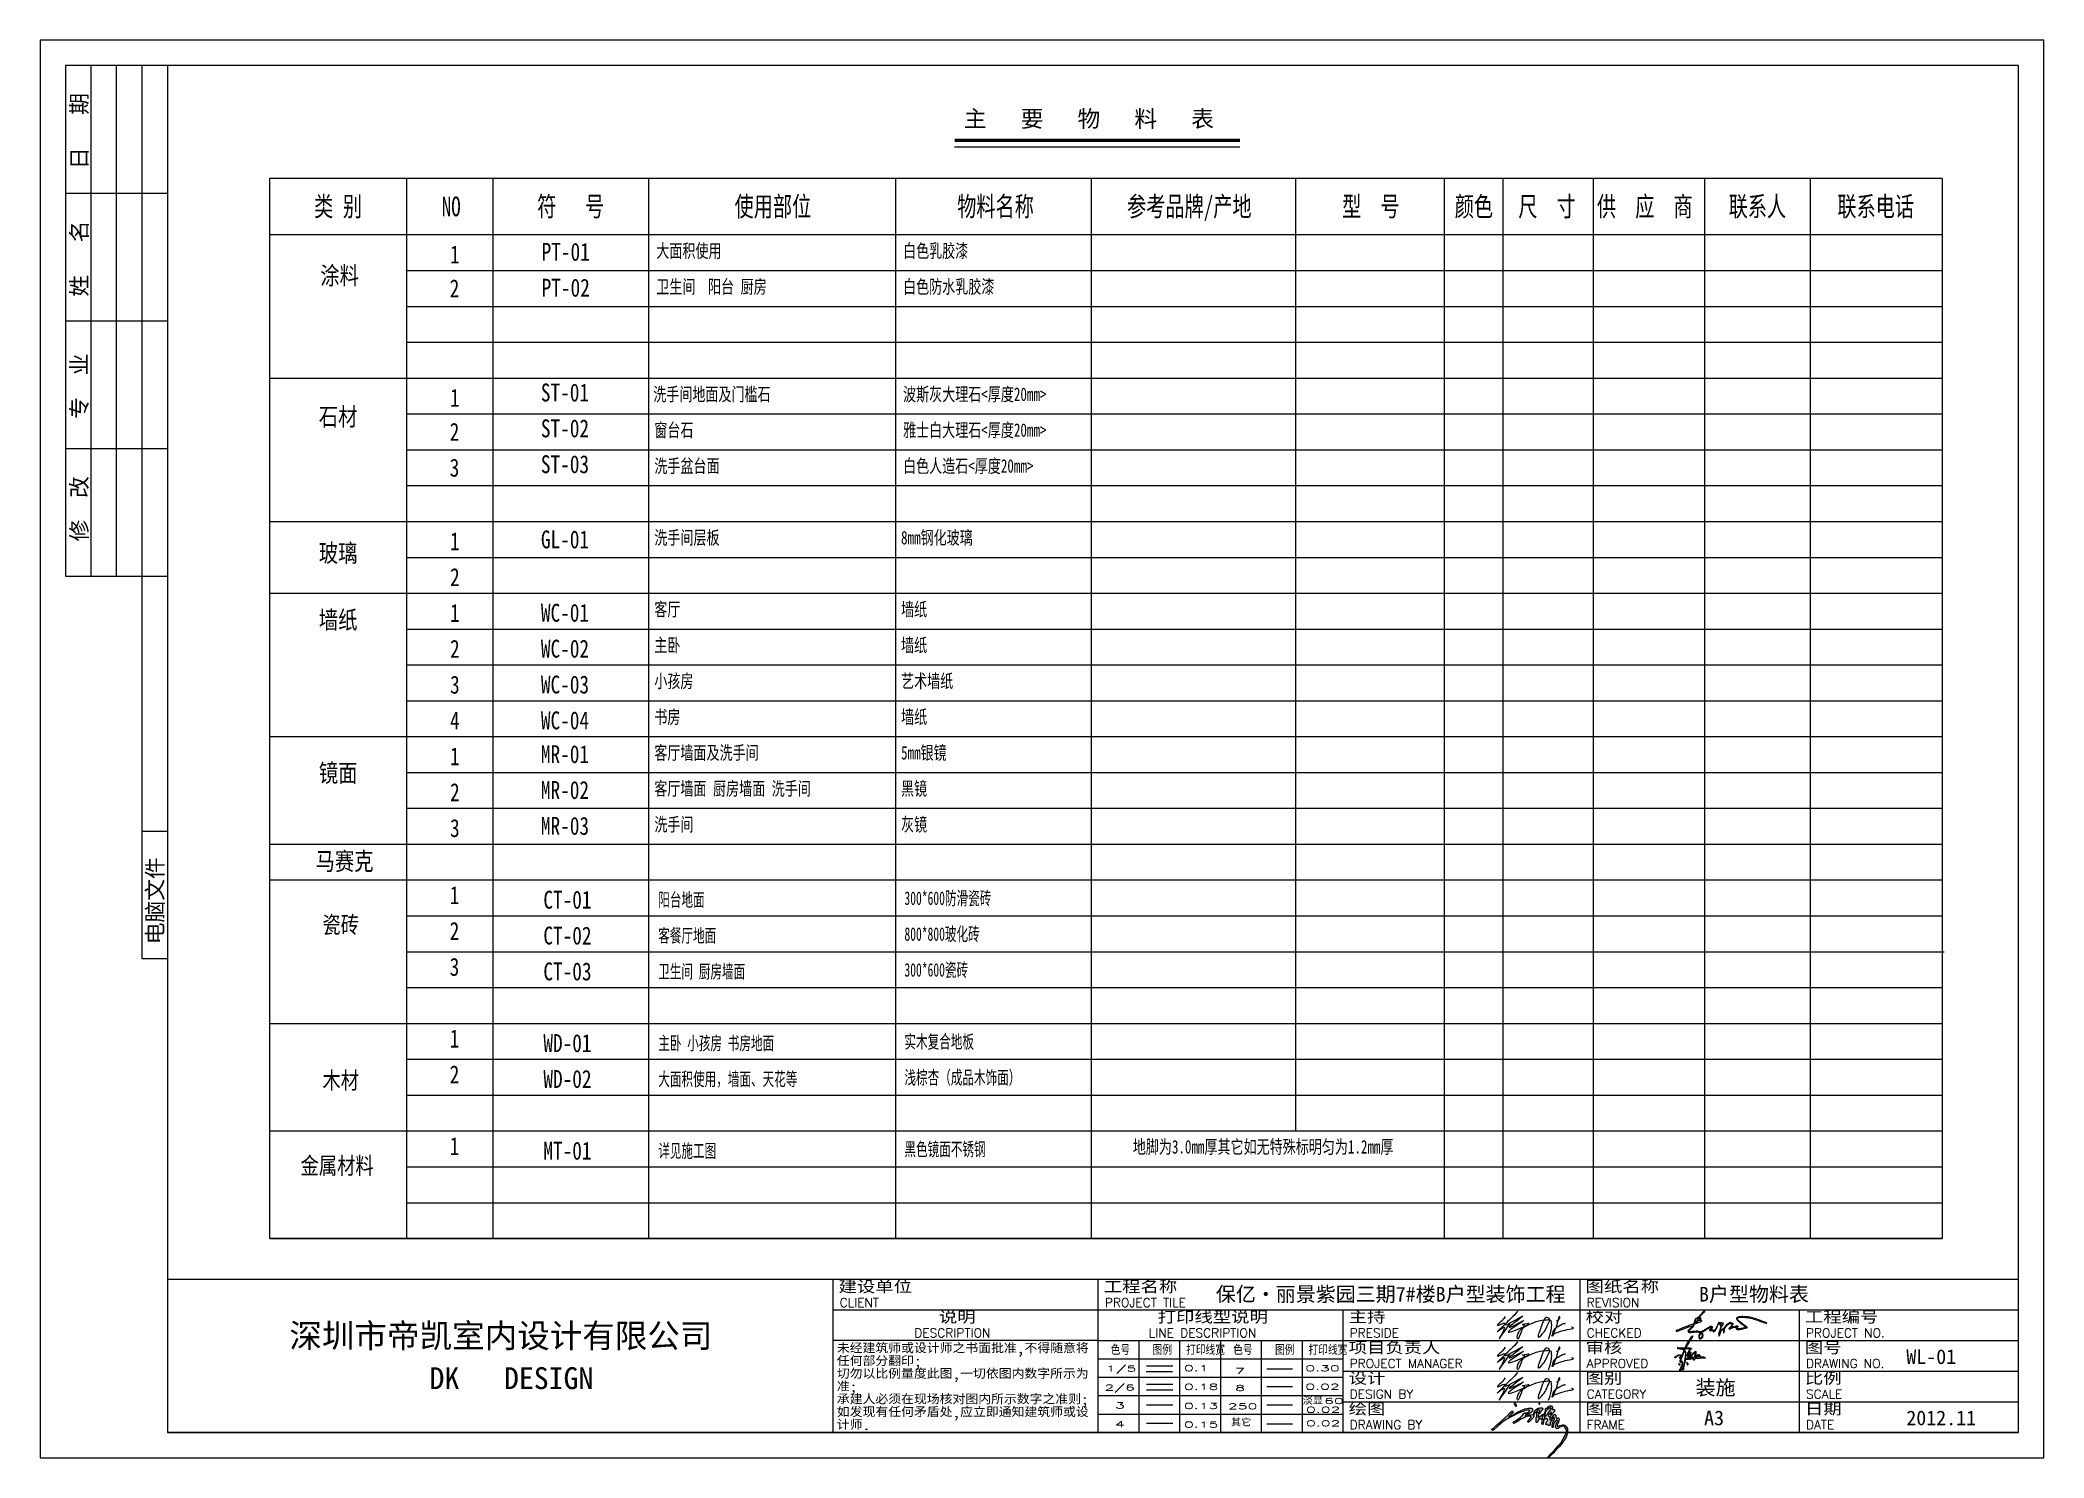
# Model space of a CAD drawing. Header units: millimetres. Extents: x 5343 to 5763, y 430 to 727.
import ezdxf
from ezdxf.enums import TextEntityAlignment as Align

# ---------------------------------------------------------------- set-up
doc = ezdxf.new("R2010")
doc.units = ezdxf.units.MM
doc.header["$LTSCALE"] = 1000
doc.linetypes.add('CONTINOUS', pattern=[0])
doc.layers.add('FYL', color=251, linetype='Continuous')
doc.layers.add('图框111', color=7, linetype='Continuous')
doc.styles.add('GBWY', font='txt.shx', dxfattribs={"bigfont": 'gbcbig.shx'})
doc.styles.add('GBWYEN', font='romanc.shx')
doc.styles.add('HT', font='simhei_0.ttf', dxfattribs={"width": 0.8})
doc.styles.add('KT', font='simkai_0.ttf')
doc.styles.get("Standard").update_dxf_attribs({"font": 'SimSun.ttf'})
doc.styles.add('TITLE-C', font='simhei_0.ttf', dxfattribs={"width": 1.2, "height": 250})
doc.styles.add('仿宋', font='simfang_0.ttf', dxfattribs={"width": 0.8})

msp = doc.modelspace()

# ---------------------------------------------------------------- texts
at = {"color": 2, "style": 'HT'}
msp.add_text('主   要   物   料   表', height=3.4992, dxfattribs=at).set_placement((5536.76, 708.9))
at = {"color": 2, "style": 'HT', "width": 0.711631}
for s, p in [('类 别', (5400.58, 692.28)), ('NO', (5427.31, 692.28)), ('符   号', (5447.34, 692.28)), ('使用部位', (5488.71, 692.28)), ('物料名称', (5535.37, 692.28)), ('参考品牌/产地', (5570.96, 692.28)), ('型  号', (5616.05, 692.28)), ('颜色', (5639.65, 692.28)), ('尺  寸', (5652.97, 692.28)), ('供  应  商', (5669.45, 692.28)), ('联系人', (5697.06, 692.28)), ('联系电话', (5719.84, 692.28))]:
    msp.add_text(s, height=4.139, dxfattribs=at).set_placement(p, align=Align.MIDDLE_LEFT)
at = {"color": 2}
for s, height, width, p in [('PT-01', 3.755, 0.790701, (5448.27, 682.77)), ('1', 3.76, 0.790701, (5429.07, 682.23)), ('涂料', 3.755, 0.790701, (5401.87, 677.8)), ('2', 3.76, 0.790701, (5428.99, 675.11)), ('PT-02', 3.755, 0.790701, (5448.27, 675.26)), ('ST-01', 3.755, 0.790701, (5448.11, 653.3)), ('1', 3.76, 0.790701, (5429.07, 652.19)), ('石材', 3.755, 0.790701, (5401.57, 648.23)), ('2', 3.76, 0.790701, (5428.99, 645.07)), ('ST-02', 3.755, 0.790701, (5448.11, 645.79)), ('3', 3.76, 0.790701, (5428.99, 637.56)), ('ST-03', 3.755, 0.790701, (5448.11, 638.28)), ('玻璃', 3.755, 0.790701, (5401.57, 619.67)), ('1', 3.76, 0.790701, (5429.07, 622.14)), ('GL-01', 3.755, 0.790701, (5448.11, 622.53)), ('2', 3.76, 0.790701, (5429.07, 614.63)), ('WC-01', 3.755, 0.790701, (5448.11, 607.16)), ('墙纸', 3.755, 0.790701, (5401.57, 605.67)), ('1', 3.76, 0.790701, (5429.07, 607.12)), ('2', 3.76, 0.790701, (5429.07, 599.61)), ('WC-02', 3.755, 0.790701, (5448.11, 599.64)), ('3', 3.76, 0.790701, (5429.07, 592.1)), ('WC-03', 3.755, 0.790701, (5448.11, 592.13)), ('4', 3.76, 0.790701, (5429.07, 584.59)), ('WC-04', 3.755, 0.790701, (5448.11, 584.62)), ('镜面', 3.755, 0.790701, (5401.57, 573.61)), ('1', 3.76, 0.790701, (5429.07, 577.08)), ('MR-01', 3.755, 0.790701, (5448.11, 577.54)), ('2', 3.76, 0.790701, (5429.07, 569.57)), ('MR-02', 3.755, 0.790701, (5448.11, 570.03)), ('3', 3.76, 0.790701, (5429.07, 562.06)), ('MR-03', 3.755, 0.790701, (5448.11, 562.52)), ('马赛克', 3.755, 0.790701, (5400.88, 555.11)), ('1', 3.76, 0.790701, (5428.99, 548.01)), ('CT-01', 3.755, 0.790701, (5448.63, 547.05)), ('瓷砖', 3.548, 0.790701, (5402.33, 541.82)), ('2', 3.76, 0.790701, (5428.99, 540.5)), ('CT-02', 3.755, 0.790701, (5448.63, 539.54)), ('3', 3.76, 0.790701, (5428.99, 532.99)), ('CT-03', 3.755, 0.790701, (5448.63, 532.03)), ('1', 3.76, 0.790701, (5428.99, 517.97)), ('WD-01', 3.755, 0.790701, (5448.63, 517.01)), ('木材', 3.548, 0.790701, (5402.33, 509.2)), ('2', 3.76, 0.790701, (5428.99, 510.46)), ('WD-02', 3.755, 0.790701, (5448.63, 509.5)), ('1', 3.76, 0.790701, (5428.99, 495.44)), ('MT-01', 3.755, 0.790701, (5448.63, 494.47)), ('地脚为3.0mm厚其它如无特殊标明匀为1.2mm厚', 2.8165, 0.711631, (5572.17, 495.29)), ('金属材料', 3.548, 0.790701, (5397.74, 491.36))]:
    msp.add_text(s, height=height, dxfattribs=dict(at, width=width)).set_placement(p, align=Align.MIDDLE_LEFT)
at = {"color": 3}
for s, height, width, p in [('大面积使用', 2.816, 0.711631, (5472.3, 682.98)), ('白色乳胶漆', 2.816, 0.711631, (5524.02, 682.98)), ('卫生间', 2.816, 0.711631, (5472.3, 675.47)), ('阳台 厨房', 2.816, 0.711631, (5483.14, 675.47)), ('白色防水乳胶漆', 2.816, 0.711631, (5524.02, 675.47)), ('洗手间地面及门槛石', 2.816, 0.711631, (5471.66, 652.94)), ('波斯灰大理石<厚度20mm>', 2.8165, 0.711631, (5524.02, 652.94)), ('窗台石', 2.816, 0.711631, (5471.89, 645.43)), ('雅士白大理石<厚度20mm>', 2.8165, 0.711631, (5524.02, 645.43)), ('洗手盆台面', 2.816, 0.711631, (5471.89, 637.92)), ('白色人造石<厚度20mm>', 2.8165, 0.711631, (5524.02, 637.92)), ('洗手间层板', 2.816, 0.711631, (5471.89, 622.9)), ('8mm钢化玻璃', 2.816, 0.711631, (5523.6, 622.9)), ('客厅', 2.816, 0.711631, (5471.89, 607.88)), ('墙纸', 2.816, 0.711631, (5523.6, 607.88)), ('主卧', 2.816, 0.711631, (5471.89, 600.37)), ('墙纸', 2.816, 0.711631, (5523.6, 600.37)), ('小孩房', 2.816, 0.711631, (5471.89, 592.86)), ('艺术墙纸', 2.816, 0.711631, (5523.6, 592.86)), ('书房', 2.816, 0.711631, (5471.89, 585.35)), ('墙纸', 2.816, 0.711631, (5523.6, 585.35)), ('客厅墙面及洗手间', 2.816, 0.711631, (5471.89, 577.84)), ('5mm银镜', 2.816, 0.711631, (5523.6, 577.84)), ('客厅墙面 厨房墙面 洗手间', 2.8165, 0.711631, (5471.89, 570.33)), ('黑镜', 2.816, 0.711631, (5523.6, 570.33)), ('洗手间', 2.816, 0.711631, (5471.89, 562.82)), ('灰镜', 2.816, 0.711631, (5523.6, 562.82)), ('阳台地面', 2.816, 0.632561, (5472.71, 547.04)), ('300*600防滑瓷砖', 2.8165, 0.632561, (5524.31, 547.37)), ('客餐厅地面', 2.816, 0.632561, (5472.71, 539.53)), ('800*800玻化砖', 2.816, 0.632561, (5524.31, 539.86)), ('卫生间 厨房墙面', 2.816, 0.632561, (5472.71, 532.02)), ('300*600瓷砖', 2.816, 0.632561, (5524.31, 532.35)), ('主卧 小孩房 书房地面', 2.8165, 0.632561, (5472.71, 517)), ('实木复合地板', 2.816, 0.632561, (5524.31, 517.32)), ('大面积使用，墙面、天花等', 2.8165, 0.632561, (5472.71, 509.49)), ('浅棕杏（成品木饰面）', 2.816, 0.632561, (5524.31, 509.81)), ('详见施工图', 2.816, 0.632561, (5472.71, 494.46)), ('黑色镜面不锈钢', 2.816, 0.632561, (5524.31, 494.79))]:
    msp.add_text(s, height=height, dxfattribs=dict(at, width=width)).set_placement(p, align=Align.MIDDLE_LEFT)
at = {"layer": '图框111', "color": 5, "style": 'KT'}
for s, p in [('日   期', (5351.34, 708.08)), ('姓   名', (5351.34, 681.35)), ('专  业', (5351.34, 654.62)), ('修  改', (5351.34, 628.94)), ('电脑文件', (5367.22, 546.84))]:
    msp.add_text(s, height=3.343, rotation=90, dxfattribs=at).set_placement(p, align=Align.MIDDLE_CENTER)
at = {"layer": '图框111', "color": 4, "style": 'GBWY', "width": 2}
for s, p in [('建设单位', (5510.5, 464.59)), ('工程名称', (5566.09, 464.59)), ('图纸名称', (5667.08, 464.59)), ('说明', (5531.52, 458.23)), ('打印线型说明', (5577.39, 458.23)), ('主持', (5617.41, 458.24)), ('校对', (5667.08, 458.24)), ('工程编号', (5713.05, 458.24)), ('项目负责人', (5617.41, 451.82)), ('审核 ', (5667.08, 451.82)), ('图号', (5713.05, 451.82)), ('设计', (5617.41, 445.41)), ('图别', (5667.08, 445.41)), ('比例', (5713.05, 445.41)), ('绘图', (5617.41, 438.99)), ('图幅 ', (5667.08, 438.99)), ('日期', (5713.05, 438.99))]:
    msp.add_text(s, height=2.673, dxfattribs=at).set_placement(p)
at = {"layer": '图框111', "color": 3, "style": '仿宋'}
msp.add_text('保亿·丽景紫园三期7#楼B户型装饰工程', height=3.072, dxfattribs=at).set_placement((5626.23, 462.88), align=Align.CENTER)
at = {"layer": '图框111', "color": 3}
for s, height, style, p in [('B户型物料表', 3.072, '仿宋', (5690.84, 462.88)), ('色号', 2.138, 'GBWY', (5567.55, 451.7)), ('图例', 2.138, 'GBWY', (5576.32, 451.7)), ('打印线宽', 2.138, 'GBWY', (5583.35, 451.7)), ('色号', 2.138, 'GBWY', (5593.21, 451.7)), ('图例', 2.138, 'GBWY', (5601.98, 451.7)), ('打印线宽', 2.138, 'GBWY', (5609.01, 451.7)), ('WL-01', 3.072, '仿宋', (5734.3, 449.79)), ('装施', 3.072, '仿宋', (5690.12, 443.31)), ('A3', 3.072, '仿宋', (5691.91, 436.96)), ('2012.11', 3.072, '仿宋', (5734.3, 436.96))]:
    msp.add_text(s, height=height, dxfattribs=dict(at, style=style)).set_placement(p)
at = {"layer": '图框111', "color": 4, "style": 'GBWYEN'}
for s, p in [('CLIENT', (5510.72, 461.73)), ('PROJECT TILE', (5566.31, 461.73)), ('REVISION', (5667.29, 461.73)), ('DESCRIPTION', (5526.37, 455.37)), ('LINE DESCRIPTION', (5575.52, 455.37)), ('PRESIDE', (5617.63, 455.37)), ('CHECKED', (5667.29, 455.37)), ('PROJECT NO.', (5713.27, 455.37)), ('PROJECT MANAGER', (5617.63, 448.96)), ('APPROVED', (5667.29, 448.96)), ('DRAWING NO.', (5713.27, 448.96)), ('DESIGN BY', (5617.63, 442.54)), ('CATEGORY', (5667.29, 442.54)), ('SCALE', (5713.27, 442.54)), ('DRAWING BY', (5617.63, 436.13)), ('FRAME', (5667.29, 436.13)), ('DATE', (5713.27, 436.13))]:
    msp.add_text(s, height=1.871, dxfattribs=at).set_placement(p)
at = {"layer": '图框111', "color": 3, "style": 'GBWY'}
for s, height, width, p in [('未经建筑师或设计师之书面批准,不得随意将', 2.1383, 1.75, (5510.14, 452.04)), ('任何部分翻印;', 2.138, 1.75, (5510.14, 449.36)), ('1/5', 1.203, 2, (5566.53, 448.21)), ('0.1', 1.203, 2, (5582.9, 448.31)), ('0.30', 1.203, 2, (5608.33, 448.27)), ('切勿以比例量度此图,一切依图内数字所示为', 2.1383, 1.75, (5510.14, 446.69)), ('准;', 2.138, 1.75, (5510.14, 444.02)), ('2/6', 1.203, 2, (5566.22, 444.25)), ('0.18', 1.203, 2, (5582.9, 444.4)), ('7', 1.2, 2, (5593.63, 447.7)), ('8', 1.2, 2, (5593.63, 444.17)), ('0.02', 1.203, 2, (5608.33, 444.42)), ('承建人必须在现场核对图内所示数字之准则;', 2.1383, 1.75, (5510.14, 441.35)), ('如发现有任何矛盾处,应立即通知建筑师或设', 2.1383, 1.75, (5510.14, 438.67)), ('3', 1.2, 2, (5568.47, 440.5)), ('0.13', 1.203, 2, (5582.9, 440.41)), ('250', 1.203, 2, (5592.1, 440.32)), ('淡显', 1.47, 2, (5607.79, 441.31)), ('60', 1.203, 2, (5612.27, 441.43)), ('计师.', 2.138, 1.75, (5510.14, 436)), ('4', 1.2, 2, (5568.47, 436.58)), ('0.15', 1.203, 2, (5582.9, 436.5)), ('其它', 1.47, 2, (5592.76, 436.73)), ('0.02', 1.203, 2, (5608.47, 439.6)), ('0.02', 1.203, 2, (5608.47, 436.75))]:
    msp.add_text(s, height=height, dxfattribs=dict(at, width=width)).set_placement(p)
at = {"layer": '图框111', "color": 8, "attachment_point": 8, "style": 'TITLE-C'}
for s, insert, char_height in [('{\\fSimSun|b0|i0|c134|p2;深圳市帝凯室内设计有限公司}', (5439.73, 452.65), 5), ('{\\fSimSun|b0|i0|c134|p2;DK   DESIGN}', (5441.94, 444.45), 4.5881)]:
    msp.add_mtext(s, dxfattribs=dict(at, insert=insert, char_height=char_height))

# ---------------------------------------------------------------- blocks, each defined once
blk = doc.blocks.new('A$C2CD672AE')
at = {"color": 6}
for points, knots in [([(1.57, 4.58), (1.39, 4.34), (1.02, 3.86), (-0.32, 2.77), (0.22, 2.94), (0.33, 2.97)], [0, 0, 0, 0, 1.140939, 2.26513, 2.550917, 2.550917, 2.550917, 2.550917]), ([(2.83, 4.34), (1.92, 3.55), (0.42, 1.94), (8.45, 6.88), (-0.24, 0.85), (8.59, 5.67), (-1.85, -0.59), (8.54, 3.78), (5.95, 3.21), (5.39, 3.08)], [1.401043, 1.401043, 1.401043, 1.401043, 3.891907, 8.038158, 11.71285, 15.007744, 19.038572, 23.754192, 25.03495, 25.03495, 25.03495, 25.03495]), ([(1.46, 4.74), (1.5, 4.74), (1.59, 4.73), (1.58, 4.64), (1.57, 4.58)], [0, 0, 0, 0, 0.1008735, 0.2341618, 0.2341618, 0.2341618, 0.2341618]), ([(7.7, 3.55), (8.33, 3.8), (9.14, 4.12), (11.18, 4.11), (10.06, 5.12), (9.22, 2.68), (8, -0.62), (10.32, 2.09), (10.58, 3.12), (11.28, 4.5), (11.37, 2.86), (11.25, 1.71), (10.91, 0.7), (10.68, 0)], [0, 0, 0, 0, 2.58048, 3.337424, 3.626062, 6.072328, 8.30861, 10.654058, 12.096241, 12.749252, 13.859954, 14.814477, 16.905512, 16.905512, 16.905512, 16.905512]), ([(12.41, 3.9), (12.6, 3.98), (12.87, 4.1), (13.1, 4.41), (13.11, 4.6), (13.03, 5.25), (12.56, 3.3), (12.34, 2.54), (11.43, 0.13), (11.54, 0.94), (11.56, 1.03)], [0, 0, 0, 0, 0.616304, 0.896383, 1.061158, 1.203007, 2.649883, 3.526249, 5.460916, 5.694002, 5.694002, 5.694002, 5.694002]), ([(0.33, 2.97), (0.95, 3.26), (2.68, 4.06), (-1.37, 0.34), (2.58, 3.87), (-0.84, -1.78), (1.34, 1.39), (2.66, 3.29)], [0, 0, 0, 0, 1.348459, 3.774796, 5.503334, 7.963205, 11.65896, 11.65896, 11.65896, 11.65896]), ([(5.07, 1.72), (4.63, 0.72), (4.26, -0.48), (4.06, 1.07), (5.11, 2.55), (7.7, 3.55)], [1.903612, 1.903612, 1.903612, 1.903612, 3.352673, 4.778124, 5.966217, 5.966217, 5.966217, 5.966217]), ([(5.39, 3.08), (5.32, 3.09), (5.18, 3.11), (6.13, 3.43), (5.32, 2.39), (5.07, 1.72)], [0, 0, 0, 0, 0.142093, 0.310473, 1.891209, 1.891209, 1.891209, 1.891209]), ([(12.1, 2.26), (11.96, 2.11), (11.65, 1.76), (11.59, 1.3), (11.56, 1.03)], [0, 0, 0, 0, 0.591054, 1.373982, 1.373982, 1.373982, 1.373982]), ([(11.96, 1.19), (12.5, 1.41), (13.61, 1.84), (14.57, 2.04), (16.28, 2.38), (15.74, 2.51), (15.55, 2.56)], [0, 0, 0, 0, 1.643979, 3.3677, 4.190318, 4.624614, 4.624614, 4.624614, 4.624614]), ([(12.1, 2.26), (12.26, 2.38), (12.71, 2.71), (13.19, 2.98), (14.38, 3.54), (14.14, 3.22), (14.09, 3.15)], [0, 0, 0, 0, 0.594513, 1.587123, 2.383327, 2.597441, 2.597441, 2.597441, 2.597441])]:
    blk.add_open_spline(points, degree=3, knots=knots, dxfattribs=at)
blk.add_open_spline([(4.28, 5.9), (3.84, 5.43), (3.55, 4.92), (2.83, 4.34)], degree=3, dxfattribs=at)
blk = doc.blocks.new('521200')
at = {"layer": 'FYL'}
h = blk.add_hatch(color=8, dxfattribs=at)
h.paths.add_polyline_path([(-78.65, -260.11), (-78.76, -260.21), (-78.85, -260.25), (-78.89, -260.25), (-78.93, -260.22), (-78.96, -260.17), (-78.96, -260.09), (-78.94, -259.93), (-78.85, -259.71), (-78.74, -259.56), (-78.57, -259.4), (-78.52, -259.37), (-78.49, -259.26), (-78.46, -259.13), (-78.4, -259.03), (-78.3, -259), (-78.19, -258.91), (-78.15, -258.81), (-78.14, -258.72), (-78.16, -258.67), (-78.22, -258.61), (-78.27, -258.6), (-78.43, -258.58), (-78.59, -258.58), (-78.77, -258.61), (-78.94, -258.66), (-79.22, -258.79), (-79.4, -258.92), (-79.49, -259.02), (-79.58, -259.17), (-79.65, -259.34), (-79.7, -259.53), (-79.72, -259.6), (-79.77, -259.67), (-79.83, -259.72), (-79.88, -259.75), (-79.94, -259.76), (-80.22, -259.77), (-80.44, -259.78), (-80.63, -259.82), (-80.87, -259.89), (-81.02, -259.95), (-81.08, -259.96), (-81.13, -259.94), (-81.16, -259.88), (-81.16, -259.82), (-81.12, -259.77), (-81.07, -259.75), (-80.98, -259.74), (-80.81, -259.69), (-80.53, -259.58), (-80.31, -259.45), (-80.18, -259.37), (-80.07, -259.29), (-80, -259.2), (-79.96, -259.11), (-79.93, -259), (-79.94, -258.86), (-79.97, -258.74), (-80, -258.69), (-80.13, -258.61), (-80.33, -258.61), (-80.68, -258.65), (-81.25, -258.78), (-81.89, -259.02), (-82.53, -259.35), (-83.3, -259.78), (-83.81, -260.08), (-83.96, -260.18), (-84, -260.19), (-84.04, -260.18), (-84.06, -260.16), (-84.07, -260.11), (-84.07, -260.08), (-84.02, -260.03), (-83.8, -259.8), (-83.39, -259.43), (-83.35, -259.38), (-83.34, -259.3), (-83.37, -259.24), (-83.42, -259.18), (-83.47, -259.17), (-83.56, -259.17), (-83.62, -259.21), (-83.82, -259.42), (-84.3, -259.89), (-84.81, -260.37), (-85.52, -261.02), (-86.27, -261.68), (-86.77, -262.11), (-87.03, -262.32), (-87.03, -262.39), (-87, -262.45), (-86.96, -262.49), (-86.89, -262.51), (-86.87, -262.51), (-86.84, -262.5), (-86.79, -262.47), (-86.76, -262.44), (-86.63, -262.34), (-86.13, -261.91), (-85.85, -261.67), (-85.53, -261.36), (-85.11, -261.02), (-84.51, -260.63), (-84.28, -260.49), (-83.87, -260.27), (-83.3, -259.95), (-82.57, -259.56), (-82.09, -259.38), (-82, -259.36), (-81.77, -259.3), (-81.58, -259.23), (-81.21, -259.07), (-80.9, -259), (-80.58, -258.98), (-80.55, -258.98), (-80.52, -259), (-80.49, -259.02), (-80.46, -259.06), (-80.45, -259.1), (-80.46, -259.15), (-80.49, -259.21), (-80.52, -259.26), (-80.61, -259.33), (-80.73, -259.4), (-80.86, -259.44), (-80.95, -259.45), (-81.03, -259.45), (-81.12, -259.43), (-81.22, -259.43), (-81.28, -259.45), (-81.35, -259.49), (-81.42, -259.55), (-81.48, -259.63), (-81.64, -259.8), (-81.87, -260.02), (-82.1, -260.24), (-82.42, -260.5), (-82.79, -260.76), (-83.24, -261.03), (-83.28, -261.08), (-83.31, -261.14), (-83.29, -261.21), (-83.25, -261.26), (-83.21, -261.28), (-83.16, -261.29), (-83.08, -261.24), (-82.86, -261.12), (-82.48, -260.9), (-81.83, -260.52), (-81.4, -260.3), (-81.11, -260.15), (-80.91, -260.09), (-80.67, -260.04), (-80.42, -260.03), (-80.37, -260.03), (-80.3, -260.04), (-80.25, -260.07), (-80.21, -260.12), (-80.19, -260.16), (-80.18, -260.21), (-80.2, -260.29), (-80.23, -260.34), (-80.33, -260.45), (-80.54, -260.67), (-80.7, -260.85), (-80.76, -260.91), (-80.77, -260.96), (-80.76, -261.01), (-80.74, -261.04), (-80.69, -261.07), (-80.65, -261.08), (-80.63, -261.08), (-80.57, -261.05), (-80.5, -261), (-80.36, -260.87), (-80.17, -260.69), (-79.98, -260.5), (-79.83, -260.35), (-79.75, -260.22), (-79.71, -260.02), (-79.71, -259.94), (-79.73, -259.85), (-79.71, -259.76), (-79.65, -259.63), (-79.51, -259.44), (-79.43, -259.37), (-79.35, -259.36), (-79.29, -259.36), (-79.24, -259.39), (-79.18, -259.46), (-79.16, -259.54), (-79.16, -259.7), (-79.17, -259.88), (-79.2, -260.04), (-79.27, -260.31), (-79.3, -260.59), (-79.31, -260.93), (-79.3, -261.04), (-79.27, -261.09), (-79.22, -261.12), (-79.13, -261.12), (-79.07, -261.09), (-79.04, -261.06), (-79.02, -260.98), (-78.98, -260.87), (-78.93, -260.75), (-78.85, -260.57), (-78.81, -260.51), (-78.74, -260.47), (-78.67, -260.45), (-78.62, -260.46), (-78.52, -260.48), (-78.42, -260.54), (-78.31, -260.65), (-78.25, -260.73), (-78.21, -260.84), (-78.22, -260.96), (-78.25, -261.06), (-78.29, -261.19), (-78.3, -261.33), (-78.29, -261.41), (-78.25, -261.45), (-78.2, -261.46), (-78.16, -261.46), (-78.09, -261.4), (-78.08, -261.34), (-78.05, -261.18), (-78.04, -261.01), (-78.02, -260.92), (-77.97, -260.79), (-77.87, -260.63), (-77.77, -260.54), (-77.66, -260.49), (-77.58, -260.48), (-77.51, -260.49), (-77.42, -260.52), (-77.36, -260.57), (-77.32, -260.62), (-77.31, -260.67), (-77.3, -260.73), (-77.31, -260.79), (-77.36, -260.89), (-77.46, -261.04), (-77.55, -261.21), (-77.62, -261.34), (-77.63, -261.39), (-77.62, -261.42), (-77.59, -261.48), (-77.54, -261.51), (-77.49, -261.52), (-77.43, -261.51), (-77.38, -261.48), (-77.32, -261.48), (-77.29, -261.49), (-77.23, -261.53), (-77.21, -261.57), (-77.17, -261.62), (-77.12, -261.65), (-77.04, -261.67), (-76.95, -261.65), (-76.89, -261.61), (-76.84, -261.53), (-76.84, -261.36), (-76.82, -261.22), (-76.76, -261.06), (-76.71, -261), (-76.64, -260.92), (-76.58, -260.8), (-76.55, -260.63), (-76.4, -260.36), (-76.35, -260.3), (-76.29, -260.27), (-76.23, -260.26), (-76.18, -260.28), (-76.13, -260.32), (-76.09, -260.4), (-76.09, -260.47), (-76.1, -260.51), (-76.17, -260.64), (-76.28, -260.89), (-76.37, -261.12), (-76.43, -261.34), (-76.47, -261.61), (-76.49, -261.89), (-76.49, -261.96), (-76.47, -261.98), (-76.46, -261.99), (-76.43, -262.01), (-76.41, -262.01), (-76.38, -262), (-76.34, -261.96), (-76.33, -261.94), (-76.3, -261.79), (-76.27, -261.58), (-76.24, -261.42), (-76.16, -261.2), (-76.05, -261.02), (-75.94, -260.9), (-75.85, -260.82), (-75.79, -260.77), (-75.75, -260.74), (-75.72, -260.73), (-75.68, -260.73), (-75.64, -260.75), (-75.6, -260.77), (-75.58, -260.81), (-75.58, -260.85), (-75.58, -260.89), (-75.66, -261.14), (-75.78, -261.43), (-75.86, -261.67), (-75.89, -261.93), (-75.88, -262.04), (-75.81, -262.14), (-75.7, -262.21), (-75.61, -262.22), (-75.47, -262.19), (-75.41, -262.15), (-75.33, -262.08), (-75.16, -261.96), (-74.99, -261.88), (-74.76, -261.79), (-74.64, -261.78), (-74.41, -261.84), (-74.26, -261.97), (-74.16, -262.11), (-74.06, -262.32), (-74.02, -262.57), (-74.06, -262.8), (-74.14, -263.1), (-74.25, -263.43), (-74.55, -264), (-74.95, -264.6), (-75.41, -265.16), (-76.11, -265.97), (-76.65, -266.55), (-77.1, -267.01), (-77.27, -267.17), (-77.28, -267.2), (-77.27, -267.23), (-77.22, -267.26), (-77.12, -267.19), (-76.93, -267.05), (-76.67, -266.82), (-76.32, -266.48), (-75.91, -266.05), (-75.28, -265.36), (-74.95, -264.97), (-74.55, -264.44), (-74.25, -264), (-74.08, -263.7), (-73.93, -263.35), (-73.86, -263.08), (-73.81, -262.71), (-73.81, -262.46), (-73.84, -262.18), (-73.91, -262), (-74.06, -261.79), (-74.22, -261.67), (-74.37, -261.6), (-74.53, -261.56), (-74.71, -261.55), (-74.91, -261.58), (-75.14, -261.68), (-75.43, -261.8), (-75.51, -261.83), (-75.54, -261.83), (-75.6, -261.8), (-75.63, -261.74), (-75.63, -261.68), (-75.61, -261.6), (-75.57, -261.48), (-75.47, -261.27), (-75.32, -260.82), (-75.27, -260.55), (-75.27, -260.47), (-75.33, -260.38), (-75.4, -260.34), (-75.46, -260.34), (-75.52, -260.36), (-75.6, -260.37), (-75.69, -260.36), (-75.82, -260.3), (-75.84, -260.21), (-75.85, -260.05), (-75.84, -259.91), (-75.85, -259.84), (-75.89, -259.79), (-75.99, -259.75), (-76.09, -259.75), (-76.19, -259.82), (-76.27, -259.93), (-76.4, -260.11), (-76.53, -260.38), (-76.65, -260.59), (-76.72, -260.67), (-76.8, -260.7), (-76.85, -260.69), (-76.9, -260.66), (-76.93, -260.58), (-76.94, -260.52), (-76.92, -260.41), (-76.87, -260.31), (-76.81, -260.25), (-76.8, -260.2), (-76.8, -260.16), (-76.83, -260.11), (-76.87, -260.08), (-76.92, -260.07), (-76.97, -260.08), (-77, -260.08), (-77.06, -260.06), (-77.11, -260.02), (-77.14, -259.96), (-77.16, -259.91), (-77.15, -259.85), (-77.13, -259.79), (-77.1, -259.75), (-77.04, -259.7), (-76.98, -259.67), (-76.94, -259.64), (-76.87, -259.58), (-76.81, -259.49), (-76.78, -259.44), (-76.73, -259.41), (-76.7, -259.41), (-76.66, -259.41), (-76.63, -259.44), (-76.61, -259.47), (-76.61, -259.51), (-76.63, -259.58), (-76.68, -259.68), (-76.73, -259.74), (-76.75, -259.78), (-76.76, -259.82), (-76.75, -259.85), (-76.73, -259.87), (-76.7, -259.89), (-76.67, -259.89), (-76.64, -259.88), (-76.62, -259.86), (-76.55, -259.78), (-76.43, -259.59), (-76.34, -259.46), (-76.21, -259.36), (-76.15, -259.33), (-76.11, -259.24), (-76.09, -259.1), (-76.09, -258.95), (-76.14, -258.89), (-76.21, -258.85), (-76.27, -258.86), (-76.32, -258.87), (-76.36, -258.86), (-76.42, -258.83), (-76.46, -258.77), (-76.47, -258.68), (-76.45, -258.61), (-76.44, -258.47), (-76.47, -258.36), (-76.51, -258.28), (-76.6, -258.23), (-76.76, -258.21), (-76.95, -258.24), (-77.18, -258.41), (-77.33, -258.55), (-77.42, -258.62), (-77.53, -258.65), (-77.58, -258.68), (-77.65, -258.77), (-77.67, -258.88), (-77.66, -258.95), (-77.67, -259.13), (-77.72, -259.28), (-77.76, -259.37), (-77.84, -259.59), (-77.96, -259.69), (-78.04, -259.7), (-78.17, -259.74), (-78.34, -259.86)])
h.paths.add_polyline_path([(-78.24, -260.19), (-78.19, -260.05), (-78.15, -260.03), (-78.05, -260), (-77.97, -260.01), (-77.88, -260.04), (-77.82, -260.09), (-77.8, -260.16), (-77.8, -260.3), (-77.83, -260.39), (-77.89, -260.48), (-77.95, -260.56), (-77.99, -260.58), (-78.07, -260.6), (-78.13, -260.59), (-78.2, -260.54), (-78.25, -260.43), (-78.26, -260.31)], flags=16)
h.paths.add_polyline_path([(-77.76, -259.9), (-77.78, -259.84), (-77.77, -259.78), (-77.76, -259.75), (-77.76, -259.7), (-77.75, -259.61), (-77.71, -259.47), (-77.68, -259.35), (-77.62, -259.22), (-77.56, -259.12), (-77.45, -258.99), (-77.27, -258.83), (-77.05, -258.68), (-76.86, -258.57), (-76.83, -258.57), (-76.78, -258.57), (-76.74, -258.59), (-76.72, -258.62), (-76.7, -258.65), (-76.69, -258.69), (-76.69, -258.73), (-76.7, -258.75), (-76.78, -258.9), (-76.91, -259.11), (-77.12, -259.42), (-77.34, -259.7), (-77.52, -259.92), (-77.55, -259.95), (-77.6, -259.97), (-77.64, -259.97), (-77.69, -259.96), (-77.73, -259.93)], flags=16)
h.paths.add_polyline_path([(-78.85, -259.42), (-78.92, -259.43), (-78.99, -259.42), (-79.08, -259.36), (-79.11, -259.3), (-79.15, -259.16), (-79.15, -259.1), (-79.1, -259.02), (-79.01, -258.95), (-78.91, -258.93), (-78.84, -258.94), (-78.77, -258.98), (-78.71, -259.07), (-78.69, -259.18), (-78.72, -259.28), (-78.77, -259.36)], flags=16)
h.paths.add_polyline_path([(-82.73, -258.06), (-82.82, -257.92), (-82.91, -257.83), (-82.99, -257.78), (-83.01, -257.77), (-83.04, -257.77), (-83.08, -257.78), (-83.1, -257.8), (-83.13, -257.84), (-83.13, -257.87), (-83.13, -257.91), (-83.09, -258), (-83.04, -258.1), (-82.99, -258.17), (-82.94, -258.22), (-82.89, -258.25), (-82.84, -258.29), (-82.82, -258.3), (-82.77, -258.29), (-82.73, -258.26), (-82.7, -258.2), (-82.7, -258.16)])
h.paths.add_polyline_path([(-78.71, -257.75), (-78.75, -257.74), (-78.79, -257.75), (-78.83, -257.78), (-78.85, -257.83), (-78.85, -257.87), (-78.82, -257.92), (-78.79, -257.94), (-78.75, -257.95), (-78.69, -257.94), (-78.66, -257.91), (-78.65, -257.88), (-78.64, -257.85), (-78.65, -257.8), (-78.68, -257.76)])
at = {"layer": 'FYL', "color": 1}
for points in [[(-87.03, -262.39), (-87.03, -262.32), (-86.77, -262.11), (-86.27, -261.68), (-85.52, -261.02), (-84.81, -260.37), (-84.3, -259.89), (-83.82, -259.42), (-83.62, -259.21), (-83.56, -259.17), (-83.47, -259.17), (-83.42, -259.18), (-83.37, -259.24), (-83.34, -259.3), (-83.35, -259.38), (-83.39, -259.43), (-83.8, -259.8), (-84.02, -260.03), (-84.07, -260.08), (-84.07, -260.11), (-84.06, -260.16), (-84.04, -260.18), (-84, -260.19), (-83.96, -260.18), (-83.81, -260.08), (-83.3, -259.78), (-82.53, -259.35), (-81.89, -259.02), (-81.25, -258.78), (-80.68, -258.65), (-80.33, -258.61), (-80.13, -258.61), (-80, -258.69), (-79.97, -258.74), (-79.94, -258.86), (-79.93, -259), (-79.96, -259.11), (-80, -259.2), (-80.07, -259.29), (-80.18, -259.37), (-80.31, -259.45), (-80.53, -259.58), (-80.81, -259.69), (-80.98, -259.74), (-81.07, -259.75), (-81.12, -259.77), (-81.16, -259.82), (-81.16, -259.88), (-81.13, -259.94), (-81.08, -259.96), (-81.02, -259.95), (-80.87, -259.89), (-80.63, -259.82), (-80.44, -259.78), (-80.22, -259.77), (-79.94, -259.76), (-79.88, -259.75), (-79.83, -259.72), (-79.77, -259.67), (-79.72, -259.6), (-79.7, -259.53), (-79.65, -259.34), (-79.58, -259.17), (-79.49, -259.02), (-79.4, -258.92), (-79.22, -258.79), (-78.94, -258.66), (-78.77, -258.61), (-78.59, -258.58), (-78.43, -258.58), (-78.27, -258.6), (-78.22, -258.61), (-78.16, -258.67), (-78.14, -258.72), (-78.15, -258.81), (-78.19, -258.91), (-78.3, -259), (-78.4, -259.03), (-78.46, -259.13), (-78.49, -259.26), (-78.52, -259.37), (-78.57, -259.4), (-78.74, -259.56), (-78.85, -259.71), (-78.94, -259.93), (-78.96, -260.09), (-78.96, -260.17), (-78.93, -260.22), (-78.89, -260.25), (-78.85, -260.25), (-78.76, -260.21), (-78.65, -260.11), (-78.34, -259.86), (-78.17, -259.74), (-78.04, -259.7), (-77.96, -259.69), (-77.84, -259.59), (-77.76, -259.37), (-77.72, -259.28), (-77.67, -259.13), (-77.66, -258.95), (-77.67, -258.88), (-77.65, -258.77), (-77.58, -258.68), (-77.53, -258.65), (-77.42, -258.62), (-77.33, -258.55), (-77.18, -258.41), (-76.95, -258.24), (-76.76, -258.21), (-76.6, -258.23), (-76.51, -258.28), (-76.47, -258.36), (-76.44, -258.47), (-76.45, -258.61), (-76.47, -258.68), (-76.46, -258.77), (-76.42, -258.83), (-76.36, -258.86), (-76.32, -258.87), (-76.27, -258.86), (-76.21, -258.85), (-76.14, -258.89), (-76.09, -258.95), (-76.09, -259.1), (-76.11, -259.24), (-76.15, -259.33), (-76.21, -259.36), (-76.34, -259.46), (-76.43, -259.59), (-76.55, -259.78), (-76.62, -259.86), (-76.64, -259.88), (-76.67, -259.89), (-76.7, -259.89), (-76.73, -259.87), (-76.75, -259.85), (-76.76, -259.82), (-76.75, -259.78), (-76.73, -259.74), (-76.68, -259.68), (-76.63, -259.58), (-76.61, -259.51), (-76.61, -259.47), (-76.63, -259.44), (-76.66, -259.41), (-76.7, -259.41), (-76.73, -259.41), (-76.78, -259.44), (-76.81, -259.49), (-76.87, -259.58), (-76.94, -259.64), (-76.98, -259.67), (-77.04, -259.7), (-77.1, -259.75), (-77.13, -259.79), (-77.15, -259.85), (-77.16, -259.91), (-77.14, -259.96), (-77.11, -260.02), (-77.06, -260.06), (-77, -260.08), (-76.97, -260.08), (-76.92, -260.07), (-76.87, -260.08), (-76.83, -260.11), (-76.8, -260.16), (-76.8, -260.2), (-76.81, -260.25), (-76.87, -260.31), (-76.92, -260.41), (-76.94, -260.52), (-76.93, -260.58), (-76.9, -260.66), (-76.85, -260.69), (-76.8, -260.7), (-76.72, -260.67), (-76.65, -260.59), (-76.53, -260.38), (-76.4, -260.11), (-76.27, -259.93), (-76.19, -259.82), (-76.09, -259.75), (-75.99, -259.75), (-75.89, -259.79), (-75.85, -259.84), (-75.84, -259.91), (-75.85, -260.05), (-75.84, -260.21), (-75.82, -260.3), (-75.69, -260.36), (-75.6, -260.37), (-75.52, -260.36), (-75.46, -260.34), (-75.4, -260.34), (-75.33, -260.38), (-75.27, -260.47), (-75.27, -260.55), (-75.32, -260.82), (-75.47, -261.27), (-75.57, -261.48), (-75.61, -261.6), (-75.63, -261.68), (-75.63, -261.74), (-75.6, -261.8), (-75.54, -261.83), (-75.51, -261.83), (-75.43, -261.8), (-75.14, -261.68), (-74.91, -261.58), (-74.71, -261.55), (-74.53, -261.56), (-74.37, -261.6), (-74.22, -261.67), (-74.06, -261.79), (-73.91, -262), (-73.84, -262.18), (-73.81, -262.46), (-73.81, -262.71), (-73.86, -263.08), (-73.93, -263.35), (-74.08, -263.7), (-74.25, -264), (-74.55, -264.44), (-74.95, -264.97), (-75.28, -265.36), (-75.91, -266.05), (-76.32, -266.48), (-76.67, -266.82), (-76.93, -267.05), (-77.12, -267.19), (-77.22, -267.26), (-77.27, -267.23), (-77.28, -267.2), (-77.27, -267.17), (-77.1, -267.01), (-76.65, -266.55), (-76.11, -265.97), (-75.41, -265.16), (-74.95, -264.6), (-74.55, -264), (-74.25, -263.43), (-74.14, -263.1), (-74.06, -262.8), (-74.02, -262.57), (-74.06, -262.32), (-74.16, -262.11), (-74.26, -261.97), (-74.41, -261.84), (-74.64, -261.78), (-74.76, -261.79), (-74.99, -261.88), (-75.16, -261.96), (-75.33, -262.08), (-75.41, -262.15), (-75.47, -262.19), (-75.61, -262.22), (-75.7, -262.21), (-75.81, -262.14), (-75.88, -262.04), (-75.89, -261.93), (-75.86, -261.67), (-75.78, -261.43), (-75.66, -261.14), (-75.58, -260.89), (-75.58, -260.85), (-75.58, -260.81), (-75.6, -260.77), (-75.64, -260.75), (-75.68, -260.73), (-75.72, -260.73), (-75.75, -260.74), (-75.79, -260.77), (-75.85, -260.82), (-75.94, -260.9), (-76.05, -261.02), (-76.16, -261.2), (-76.24, -261.42), (-76.27, -261.58), (-76.3, -261.79), (-76.33, -261.94), (-76.34, -261.96), (-76.38, -262), (-76.41, -262.01), (-76.43, -262.01), (-76.46, -261.99), (-76.47, -261.98), (-76.49, -261.96), (-76.49, -261.89), (-76.47, -261.61), (-76.43, -261.34), (-76.37, -261.12), (-76.28, -260.89), (-76.17, -260.64), (-76.1, -260.51), (-76.09, -260.47), (-76.09, -260.4), (-76.13, -260.32), (-76.18, -260.28), (-76.23, -260.26), (-76.29, -260.27), (-76.35, -260.3), (-76.4, -260.36), (-76.55, -260.63), (-76.58, -260.8), (-76.64, -260.92), (-76.71, -261), (-76.76, -261.06), (-76.82, -261.22), (-76.84, -261.36), (-76.84, -261.53), (-76.89, -261.61), (-76.95, -261.65), (-77.04, -261.67), (-77.12, -261.65), (-77.17, -261.62), (-77.21, -261.57), (-77.23, -261.53), (-77.29, -261.49), (-77.32, -261.48), (-77.38, -261.48), (-77.43, -261.51), (-77.49, -261.52), (-77.54, -261.51), (-77.59, -261.48), (-77.62, -261.42), (-77.63, -261.39), (-77.62, -261.34), (-77.55, -261.21), (-77.46, -261.04), (-77.36, -260.89), (-77.31, -260.79), (-77.3, -260.73), (-77.31, -260.67), (-77.32, -260.62), (-77.36, -260.57), (-77.42, -260.52), (-77.51, -260.49), (-77.58, -260.48), (-77.66, -260.49), (-77.77, -260.54), (-77.87, -260.63), (-77.97, -260.79), (-78.02, -260.92), (-78.04, -261.01), (-78.05, -261.18), (-78.08, -261.34), (-78.09, -261.4), (-78.16, -261.46), (-78.2, -261.46), (-78.25, -261.45), (-78.29, -261.41), (-78.3, -261.33), (-78.29, -261.19), (-78.25, -261.06), (-78.22, -260.96), (-78.21, -260.84), (-78.25, -260.73), (-78.31, -260.65), (-78.42, -260.54), (-78.52, -260.48), (-78.62, -260.46), (-78.67, -260.45), (-78.74, -260.47), (-78.81, -260.51), (-78.85, -260.57), (-78.93, -260.75), (-78.98, -260.87), (-79.02, -260.98), (-79.04, -261.06), (-79.07, -261.09), (-79.13, -261.12), (-79.22, -261.12), (-79.27, -261.09), (-79.3, -261.04), (-79.31, -260.93), (-79.3, -260.59), (-79.27, -260.31), (-79.2, -260.04), (-79.17, -259.88), (-79.16, -259.7), (-79.16, -259.54), (-79.18, -259.46), (-79.24, -259.39), (-79.29, -259.36), (-79.35, -259.36), (-79.43, -259.37), (-79.51, -259.44), (-79.65, -259.63), (-79.71, -259.76), (-79.73, -259.85), (-79.71, -259.94), (-79.71, -260.02), (-79.75, -260.22), (-79.83, -260.35), (-79.98, -260.5), (-80.17, -260.69), (-80.36, -260.87), (-80.5, -261), (-80.57, -261.05), (-80.63, -261.08), (-80.65, -261.08), (-80.69, -261.07), (-80.74, -261.04), (-80.76, -261.01), (-80.77, -260.96), (-80.76, -260.91), (-80.7, -260.85), (-80.54, -260.67), (-80.33, -260.45), (-80.23, -260.34), (-80.2, -260.29), (-80.18, -260.21), (-80.19, -260.16), (-80.21, -260.12), (-80.25, -260.07), (-80.3, -260.04), (-80.37, -260.03), (-80.42, -260.03), (-80.67, -260.04), (-80.91, -260.09), (-81.11, -260.15), (-81.4, -260.3), (-81.83, -260.52), (-82.48, -260.9), (-82.86, -261.12), (-83.08, -261.24), (-83.16, -261.29), (-83.21, -261.28), (-83.25, -261.26), (-83.29, -261.21), (-83.31, -261.14), (-83.28, -261.08), (-83.24, -261.03), (-82.79, -260.76), (-82.42, -260.5), (-82.1, -260.24), (-81.87, -260.02), (-81.64, -259.8), (-81.48, -259.63), (-81.42, -259.55), (-81.35, -259.49), (-81.28, -259.45), (-81.22, -259.43), (-81.12, -259.43), (-81.03, -259.45), (-80.95, -259.45), (-80.86, -259.44), (-80.73, -259.4), (-80.61, -259.33), (-80.52, -259.26), (-80.49, -259.21), (-80.46, -259.15), (-80.45, -259.1), (-80.46, -259.06), (-80.49, -259.02), (-80.52, -259), (-80.55, -258.98), (-80.58, -258.98), (-80.9, -259), (-81.21, -259.07), (-81.58, -259.23), (-81.77, -259.3), (-82, -259.36), (-82.09, -259.38), (-82.57, -259.56), (-83.3, -259.95), (-83.87, -260.27), (-84.28, -260.49), (-84.51, -260.63), (-85.11, -261.02), (-85.53, -261.36), (-85.85, -261.67), (-86.13, -261.91), (-86.63, -262.34), (-86.76, -262.44), (-86.79, -262.47), (-86.84, -262.5), (-86.87, -262.51), (-86.89, -262.51), (-86.96, -262.49), (-87, -262.45), (-87.03, -262.39)], [(-82.77, -258.29), (-82.73, -258.26), (-82.7, -258.2), (-82.7, -258.16), (-82.73, -258.06), (-82.82, -257.92), (-82.91, -257.83), (-82.99, -257.78), (-83.01, -257.77), (-83.04, -257.77), (-83.08, -257.78), (-83.1, -257.8), (-83.13, -257.84), (-83.13, -257.87), (-83.13, -257.91), (-83.09, -258), (-83.04, -258.1), (-82.99, -258.17), (-82.94, -258.22), (-82.89, -258.25), (-82.84, -258.29), (-82.82, -258.3), (-82.77, -258.29)], [(-78.85, -259.42), (-78.77, -259.36), (-78.72, -259.28), (-78.69, -259.18), (-78.71, -259.07), (-78.77, -258.98), (-78.84, -258.94), (-78.91, -258.93), (-79.01, -258.95), (-79.1, -259.02), (-79.15, -259.1), (-79.15, -259.16), (-79.11, -259.3), (-79.08, -259.36), (-78.99, -259.42), (-78.92, -259.43), (-78.85, -259.42)], [(-78.69, -257.94), (-78.66, -257.91), (-78.65, -257.88), (-78.64, -257.85), (-78.65, -257.8), (-78.68, -257.76), (-78.71, -257.75), (-78.75, -257.74), (-78.79, -257.75), (-78.83, -257.78), (-78.85, -257.83), (-78.85, -257.87), (-78.82, -257.92), (-78.79, -257.94), (-78.75, -257.95), (-78.69, -257.94)], [(-77.52, -259.92), (-77.34, -259.7), (-77.12, -259.42), (-76.91, -259.11), (-76.78, -258.9), (-76.7, -258.75), (-76.69, -258.73), (-76.69, -258.69), (-76.7, -258.65), (-76.72, -258.62), (-76.74, -258.59), (-76.78, -258.57), (-76.83, -258.57), (-76.86, -258.57), (-77.05, -258.68), (-77.27, -258.83), (-77.45, -258.99), (-77.56, -259.12), (-77.62, -259.22), (-77.68, -259.35), (-77.71, -259.47), (-77.75, -259.61), (-77.76, -259.7), (-77.76, -259.75), (-77.77, -259.78), (-77.78, -259.84), (-77.76, -259.9), (-77.73, -259.93), (-77.69, -259.96), (-77.64, -259.97), (-77.6, -259.97), (-77.55, -259.95), (-77.52, -259.92)], [(-78.07, -260.6), (-77.99, -260.58), (-77.95, -260.56), (-77.89, -260.48), (-77.83, -260.39), (-77.8, -260.3), (-77.8, -260.16), (-77.82, -260.09), (-77.88, -260.04), (-77.97, -260.01), (-78.05, -260), (-78.15, -260.03), (-78.19, -260.05), (-78.24, -260.19), (-78.26, -260.31), (-78.25, -260.43), (-78.2, -260.54), (-78.13, -260.59), (-78.07, -260.6)]]:
    blk.add_lwpolyline(points, dxfattribs=at)
blk = doc.blocks.new('554412')
h = blk.add_hatch(color=8)
h.paths.add_polyline_path([(4440.7, -37.9, 0.140738), (4440.8, -37.3, 0.419647), (4440.3, -37, 0.109826), (4439.6, -37.6, -0.045462), (4439.5, -37.7, -0.012414), (4439.6, -37.5, -0.023881), (4440.3, -36.1, 0.007157), (4440.7, -35.5, -0.290462), (4441, -35.5, 0.775804), (4441.3, -35.5, 0.195698), (4441.1, -35, 0.123207), (4440.5, -34.8, -0.030883), (4439.1, -34.7, 0.017768), (4438.1, -34.7, -0.594262), (4438, -34.5, -0.011953), (4438.5, -33.7, 0.018793), (4439.5, -32.1, -0.038009), (4440.4, -30.7, 0.015876), (4441.4, -29, 0.049198), (4441.9, -28.2, 0.19846), (4441.9, -27.9, 0.556003), (4441.6, -27.8, 0.020642), (4441.1, -28.4, 0.026123), (4440, -30.1, 0.020404), (4439, -31.7, 0.029415), (4438.3, -33, 0.012577), (4437.6, -34.6, -0.312195), (4437.3, -34.7, 0.024109), (4436.8, -34.7, 0.002869), (4435, -34.7, 0.008897), (4433.9, -34.7, -0.013697), (4433.3, -34.6, 0.623279), (4433, -34.7, 0.411955), (4433.3, -35.2, 0.041216), (4434.2, -35.3, -0.008934), (4435, -35.4, -0.03863), (4435.7, -35.6, -0.076348), (4436.5, -35.8, -0.102081), (4436.9, -36, -0.329407), (4436.9, -36.2, -0.078961), (4436.7, -36.6, -0.013087), (4436.1, -38.1, -0.039905), (4435.8, -38.8, -0.040114), (4435.5, -39.2, -0.022248), (4435.4, -39.5, -0.260625), (4435.2, -39.5, -0.020006), (4435.2, -39.2, 0.285078), (4434.8, -38.7, 0.076583), (4434.3, -38.7, 0.021838), (4433.6, -38.8, 0.041451), (4433.1, -39.1, -0.000826), (4432.3, -39.5, -0.006281), (4431.8, -40, 0.139135), (4431.6, -40.2, 0.248903), (4431.7, -40.4, 0.217366), (4431.8, -40.5, 0.207225), (4432.1, -40.3, 0.011886), (4432.3, -40, -0.020663), (4433, -39.5, -0.024938), (4433.4, -39.2, -0.050098), (4434.1, -39, -0.12719), (4434.7, -39, -0.157555), (4434.9, -39.3, -0.102799), (4434.8, -39.8, -0.17331), (4434.6, -40.1, -0.193084), (4434.5, -40.2, 0.068962), (4434.3, -40.2, 0.392222), (4434.3, -40.4, 0.195054), (4434.3, -40.6, 0.163579), (4434.6, -40.8, 0.073144), (4434.9, -40.6, 0.074414), (4435.2, -40.2, -0.007024), (4435.3, -40.2, -0.11951), (4435.3, -40.3, 0.022029), (4435.1, -40.7, -0.100459), (4435, -40.9, 0.017049), (4434.8, -41.6, 0.042941), (4434.6, -42.4, 0.159139), (4434.7, -42.9, 0.214238), (4434.9, -43.2, 0.338974), (4435.3, -43.1, -0.36695), (4435.8, -43.3, -0.092075), (4435.9, -43.7, -0.019582), (4435.8, -44.2, -0.085571), (4435.8, -44.7, -0.044992), (4435.5, -45.4, 0.01603), (4435.1, -46.2, 0.032436), (4434.8, -46.8, -0.059222), (4434.5, -47.3, 0.225733), (4434.4, -47.7, 0.24593), (4434.5, -47.9, 0.183547), (4434.9, -47.8, -0.028959), (4435.3, -47.6, -0.108175), (4435.8, -47.5, 0.010834), (4436.5, -47.5, 0.413887), (4436.6, -47.3, 0.073358), (4436.6, -46.9, -0.043221), (4436.6, -46.1, -0.025577), (4436.8, -45.2, -0.018597), (4437, -44.3, 0.003682), (4437.3, -43.3, 0.005922), (4437.5, -42.5, 0.015251), (4437.6, -41.7, -0.242032), (4437.7, -41.6, -0.013568), (4438, -41.5, 0.003279), (4438.4, -41.5, 0.02168), (4439.3, -41.4, 0.045526), (4440, -41.3, -0.370442), (4440.2, -41.4, 0.302329), (4440.3, -41.5, 0.438103), (4440.6, -41.3, -0.198574), (4440.8, -41.2, -0.027448), (4442.1, -41.1, -0.092207), (4442.4, -41.1, -0.581386), (4442.5, -41.3, 0.066475), (4442.4, -41.5, 0.125645), (4442.5, -41.8, 0.403688), (4442.7, -41.9, 0.315569), (4442.9, -41.7, -0.111024), (4443.1, -41.1, -0.275366), (4443.3, -41, 0.026464), (4444.4, -40.9, -0.005718), (4446.6, -40.8, -0.017513), (4448.6, -40.8, -0.017069), (4449.4, -40.7, 0.736343), (4449.4, -40.6, 0.027576), (4448.8, -40.5, -0.459304), (4448.7, -40.4, 0.353056), (4448.4, -40, 0.046787), (4447.7, -39.9, 0.013763), (4446.4, -39.9, -0.404151), (4446.2, -39.8, -0.009828), (4446.2, -39.6, 0.006985), (4446.1, -39, 0.237272), (4445.8, -38.7, 0.087659), (4445.1, -38.6, 0.121939), (4444.3, -38.9, -0.001891), (4443.7, -39.4, -0.108507), (4443.4, -39.6, -0.68173), (4443.4, -39.5, 0.058032), (4443.6, -38.7, 0.007712), (4443.8, -37.1, 0.288637), (4443.7, -36.8, 0.353658), (4443.3, -36.8, 0.047265), (4442.7, -37.3, 0.011617), (4441.7, -38.4, -0.055411), (4441.3, -38.9, -0.470016), (4441.1, -38.9, 0.190472), (4441, -38.8, 0.306456), (4440.7, -38.8, -0.019594), (4440.4, -38.9, 0.048737), (4439.9, -39.4, 0.00951), (4440.1, -39.1, -0.045171), (4440.5, -38.5, 0.062343)])
h.paths.add_polyline_path([(4439.8, -38.4, 0.01329), (4439.7, -38.8, -0.025979), (4439.6, -39.2, 0.057253), (4439.2, -39.9, -0.007032), (4438.9, -40.5, -0.122768), (4438.6, -40.9, -0.176779), (4438.1, -41.1, 0.04549), (4437.8, -41.1, -0.680858), (4437.7, -41, 0.035052), (4437.8, -40.4, 0.024323), (4437.9, -39.5, -0.015539), (4438, -38.5, 0.048381), (4437.9, -37.5, 0.135965), (4437.7, -36.8, 0.193144), (4437.4, -36.1, -0.458498), (4437.4, -35.9, 0.015589), (4437.7, -35.2, -0.276037), (4437.8, -35.1, 0.082762), (4438.1, -35.1, -0.039568), (4439, -35.1, -0.063733), (4439.7, -35.2, 0.00543), (4440.2, -35.2, -0.540632), (4440.2, -35.4, 0.06625), (4439.8, -36.1, 0.02523), (4439.4, -37, -0.042741), (4438.9, -38, -0.03025), (4438.6, -38.7, 0.142297), (4438.6, -39.1, 0.225034), (4438.7, -39.3, 0.235687), (4438.9, -39.3, 0.339665), (4438.9, -39.1, -0.203759), (4439, -39, 0.004387), (4439.3, -38.5, -0.001843), (4439.8, -37.9, -0.106795), (4440, -37.7, -0.057673), (4440, -37.7, -0.015926)], flags=16)
h.paths.add_polyline_path([(4440.7, -39.1, -0.212456), (4440.8, -39.3, -0.070151), (4440.5, -40.4, -0.329289), (4440.3, -40.6, 0.031567), (4439.5, -40.8, -0.793523), (4439.4, -40.6, -0.008398), (4439.8, -40.1, -0.074488), (4440.5, -39.3, -0.070741)], flags=16)
h.paths.add_polyline_path([(4442.4, -38.1, -0.068838), (4443.3, -37.2, -0.508082), (4443.5, -37.2, -0.00987), (4443.2, -38.6, 0.014425), (4442.9, -40, -0.430207), (4442.6, -40.3, 0.054925), (4441, -40.5, -0.26459), (4441.1, -40.1, -0.03903), (4441.7, -39, -0.031857)], flags=16)
h.paths.add_polyline_path([(4437.7, -38.4, -0.029156), (4437.6, -39.6, 0.000241), (4437.4, -40.9, 0.006549), (4437.2, -42.2, -0.02012), (4436.9, -43.7, -0.013695), (4436.5, -45.1, 0.040703), (4436.3, -46.4, -0.017117), (4436.2, -46.9), (4436.2, -46.9, -0.404586), (4436.1, -47, 0.065043), (4435.4, -47.1, 0.109189), (4435.1, -47.2, -0.339077), (4435.1, -47.2, 0.013257), (4435.6, -46.2, 0.060903), (4435.9, -45.4, 0.051358), (4436.2, -44.3, 0.042737), (4436.2, -43.4, 0.118655), (4436, -42.8, 0.275787), (4435.8, -42.6, 0.105427), (4435.6, -42.6, -0.034928), (4435.2, -42.7, -0.457316), (4435, -42.7, -0.163437), (4435, -42.4, -0.056332), (4435.1, -42.1, -0.027264), (4435.2, -41.5, -0.010859), (4435.6, -40.5, -0.007), (4436, -39.5, -0.031091), (4436.4, -38.3, -0.002481), (4436.8, -37.2, -0.035597), (4437, -36.7, -0.006726), (4437.2, -36.4, -0.486634), (4437.3, -36.4, -0.042721), (4437.5, -36.8, -0.082284), (4437.6, -37.4, -0.01965)], flags=16)
h.paths.add_polyline_path([(4442.2, -40.6, -0.057207), (4442.5, -40.7, -0.130819), (4442.5, -40.7, 0.13849), (4442, -40.8, -0.293546)], flags=16)
h.paths.add_polyline_path([(4443.6, -39.9, 0.012111), (4444, -39.5, -0.009457), (4444.5, -39.2, -0.044834), (4445.1, -39, -0.109985), (4445.6, -39.1, -0.228146), (4445.8, -39.5, -0.005131), (4445.8, -39.8, -0.488176), (4445.7, -40, -0.015951), (4445.4, -40, -0.06196), (4444.5, -40, -0.01617), (4444, -39.9, 0.287921), (4443.7, -40, 0.05345), (4443.7, -40.1, -0.254835), (4443.5, -40.1, -0.304473)], flags=16)
h.paths.add_polyline_path([(4437.1, -35.6, -0.286157), (4437, -35.6, 0.133813), (4436.2, -35.2, -0.014986), (4435.8, -35.1, -1.023413), (4435.8, -35.1, 0.035066), (4437.2, -35.1, -0.581484), (4437.3, -35.2, 0.056272)], flags=16)
h.paths.add_polyline_path([(4443.5, -40.5, -0.017433), (4443.9, -40.5, 0.009256), (4444.3, -40.5, -0.303464), (4444.4, -40.5, -0.243748), (4444.2, -40.6, 0.043039), (4443.6, -40.6, -0.233556), (4443.4, -40.6, -0.452336)], flags=16)
h.paths.add_polyline_path([(4447.1, -40.3, -0.160725), (4447.5, -40.2, -0.001844), (4448.1, -40.3, -0.538198), (4448, -40.4, -0.048812)], flags=16)
h.paths.add_polyline_path([(4439, -43.7, 0.197354), (4438.9, -43.5, 0.093398), (4438.8, -43.4, 0.676711), (4438.4, -43.5, 0.049286), (4438.7, -44, -0.008613), (4438.8, -44.6, 0.38201), (4439.1, -44.6, 0.103778), (4439.3, -44.2, 0.433351), (4439.3, -44, 0.007064), (4439.1, -43.9, -0.270923)], flags=17)
h.paths.add_polyline_path([(4434, -44, 0.385492), (4433.7, -44, 0.308277), (4434, -44.5, 0.262425), (4434.6, -44.6, 0.464664), (4434.6, -44.3, 0.254974), (4434.4, -44.2, -0.204832)], flags=17)
at = {"color": 1}
for points in [[(4433.9, -34.7, -0.008897), (4435, -34.7, -0.002869), (4436.8, -34.7, -0.024109), (4437.3, -34.7, 0.312195), (4437.6, -34.6, -0.012577), (4438.3, -33, -0.029415), (4439, -31.7, -0.020404), (4440, -30.1, -0.026123), (4441.1, -28.4, -0.020642), (4441.6, -27.8, -0.556003), (4441.9, -27.9, -0.19846), (4441.9, -28.2, -0.049198), (4441.4, -29, -0.015876), (4440.4, -30.7, 0.038009), (4439.5, -32.1, -0.018793), (4438.5, -33.7, 0.011953), (4438, -34.5, 0.594262), (4438.1, -34.7, -0.017768), (4439.1, -34.7, 0.030883), (4440.5, -34.8, -0.123207), (4441.1, -35, -0.193534), (4441.3, -35.4, -0.792481), (4441, -35.5, 0.290462), (4440.7, -35.5, -0.007157), (4440.3, -36.1, 0.023881), (4439.6, -37.5, 0.012414), (4439.5, -37.7, 0.045462), (4439.6, -37.6, -0.109826), (4440.3, -37, -0.419647), (4440.8, -37.3, -0.140738), (4440.7, -37.9, -0.062343), (4440.5, -38.5, 0.045171), (4440.1, -39.1, -0.00951), (4439.9, -39.4, -0.944702), (4439.9, -39.4, -0.048737), (4440.4, -38.9, 0.019594), (4440.7, -38.8, -0.306456), (4441, -38.8, -0.190472), (4441.1, -38.9, 0.470016), (4441.3, -38.9, 0.055411), (4441.7, -38.4, -0.011617), (4442.7, -37.3, -0.047265), (4443.3, -36.8, -0.353658), (4443.7, -36.8, -0.288637), (4443.8, -37.1, -0.007712), (4443.6, -38.7, -0.058032), (4443.4, -39.5, 0.68173), (4443.4, -39.6, 0.108507), (4443.7, -39.4, 0.001891), (4444.3, -38.9, -0.121939), (4445.1, -38.6, -0.087659), (4445.8, -38.7, -0.237272), (4446.1, -39, -0.006985), (4446.2, -39.6, 0.009828), (4446.2, -39.8, 0.404151), (4446.4, -39.9, -0.013763), (4447.7, -39.9, -0.046787), (4448.4, -40, -0.353056), (4448.7, -40.4, 0.459304), (4448.8, -40.5, -0.027073), (4449.4, -40.6, -0.78187), (4449.4, -40.7, 0.017069), (4448.6, -40.8, 0.017513), (4446.6, -40.8, 0.005718), (4444.4, -40.9, -0.026929), (4443.3, -41, 0.253293), (4443.1, -41.1, 0.110023), (4442.9, -41.7, -0.321753), (4442.7, -41.9, -0.940199)], [(4435.9, -43.7, 0.092075), (4435.8, -43.3, 0.36695), (4435.3, -43.1, -0.338974), (4434.9, -43.2, -0.214238), (4434.7, -42.9, -0.159139), (4434.6, -42.4, -0.042941), (4434.8, -41.6, -0.017049), (4435, -40.9, 0.100459), (4435.1, -40.7, -0.022029), (4435.3, -40.3, 0.11951), (4435.3, -40.2, 0.007024), (4435.2, -40.2, -0.074414), (4434.9, -40.6, -0.073144), (4434.6, -40.8, -0.163579), (4434.3, -40.6, -0.195054), (4434.3, -40.4, -0.392222), (4434.3, -40.2, -0.068962), (4434.5, -40.2, 0.193084), (4434.6, -40.1, 0.17331), (4434.8, -39.8, 0.102799), (4434.9, -39.3, 0.157555), (4434.7, -39, 0.12719), (4434.1, -39, 0.050098), (4433.4, -39.2, 0.024938), (4433, -39.5, 0.020663), (4432.3, -40, -0.011886), (4432.1, -40.3, -0.207225), (4431.8, -40.5, -0.217366), (4431.7, -40.4, -0.248903), (4431.6, -40.2, -0.139135), (4431.8, -40, 0.006281), (4432.3, -39.5, 0.000826), (4433.1, -39.1, -0.041451), (4433.6, -38.8, -0.021838), (4434.3, -38.7, -0.076583), (4434.8, -38.7, -0.285078), (4435.2, -39.2, 0.020006), (4435.2, -39.5, 0.260625), (4435.4, -39.5, 0.022248), (4435.5, -39.2, 0.040114), (4435.8, -38.8, 0.039905), (4436.1, -38.1, 0.013087), (4436.7, -36.6, 0.078961), (4436.9, -36.2, 0.329407), (4436.9, -36, 0.102081), (4436.5, -35.8, 0.076348), (4435.7, -35.6, 0.03863), (4435, -35.4, 0.008934), (4434.2, -35.3, -0.041216), (4433.3, -35.2, -0.524174)], [(4434, -44, 0.385492), (4433.7, -44, 0.308277), (4434, -44.5, 0.262425), (4434.6, -44.6, 0.464664), (4434.6, -44.3, 0.254974), (4434.4, -44.2, -0.204832), (4434, -44, 0.54803)], [(4442.7, -41.9, -0.403688), (4442.5, -41.8, -0.125645), (4442.4, -41.5, -0.066475), (4442.5, -41.3, 0.581386), (4442.4, -41.1, 0.092207), (4442.1, -41.1, 0.027448), (4440.8, -41.2, 0.198574), (4440.6, -41.3, -0.438103), (4440.3, -41.5, -0.302329), (4440.2, -41.4, 0.370442), (4440, -41.3, -0.045526), (4439.3, -41.4, -0.02168), (4438.4, -41.5, -0.003279), (4438, -41.5, 0.013568), (4437.7, -41.6, 0.22634), (4437.6, -41.7, -0.015463), (4437.5, -42.5, -0.005922), (4437.3, -43.3, -0.003682), (4437, -44.3, 0.018597), (4436.8, -45.2, 0.025577), (4436.6, -46.1, 0.043221), (4436.6, -46.9, -0.073358), (4436.6, -47.3, -0.451297), (4436.5, -47.5, -0.010533), (4435.8, -47.5, 0.108175), (4435.3, -47.6, 0.028959), (4434.9, -47.8, -0.183547), (4434.5, -47.9, -0.24593), (4434.4, -47.7, -0.225733), (4434.5, -47.3, 0.059222), (4434.8, -46.8, -0.032436), (4435.1, -46.2, -0.01603), (4435.5, -45.4, 0.044992), (4435.8, -44.7, 0.085571), (4435.8, -44.2, 0.019582), (4435.9, -43.7, 1.812488)], [(4437, -36.7, -0.006726), (4437.2, -36.4, -0.486634), (4437.3, -36.4, -0.042721), (4437.5, -36.8, -0.082284), (4437.6, -37.4, -0.01965), (4437.7, -38.4, -0.029156), (4437.6, -39.6, 0.000241), (4437.4, -40.9, 0.006549), (4437.2, -42.2, -0.02012), (4436.9, -43.7, -0.013695), (4436.5, -45.1, 0.040703), (4436.3, -46.4, -0.017117), (4436.2, -46.9, -0.381031), (4436.1, -47, 0.065985), (4435.4, -47.1, 0.109189), (4435.1, -47.2, -0.339077), (4435.1, -47.2, 0.013257), (4435.6, -46.2, 0.060903), (4435.9, -45.4, 0.051358), (4436.2, -44.3, 0.042737), (4436.2, -43.4, 0.118655), (4436, -42.8, 0.275787), (4435.8, -42.6, 0.105427), (4435.6, -42.6, -0.034928), (4435.2, -42.7, -0.457316), (4435, -42.7, -0.163437), (4435, -42.4, -0.054641), (4435.1, -42.1, -0.027738), (4435.2, -41.5, -0.010859), (4435.6, -40.5, -0.007), (4436, -39.5, -0.031091), (4436.4, -38.3, -0.002481), (4436.8, -37.2, -0.035597), (4437, -36.7, -0.946061)], [(4435.8, -35.1, 0.035135), (4437.2, -35.1, -0.581484), (4437.3, -35.2, 0.056272), (4437.1, -35.6, -0.286157), (4437, -35.6, 0.137159), (4436.2, -35.2, -0.014262), (4435.8, -35.1, -0.991996), (4435.8, -35.1, 3.696067)], [(4437.7, -35.2, -0.276037), (4437.8, -35.1, 0.082762), (4438.1, -35.1, -0.039568), (4439, -35.1, -0.063733), (4439.7, -35.2, 0.00543), (4440.2, -35.2, -0.540632), (4440.2, -35.4, 0.06625), (4439.8, -36.1, 0.02523), (4439.4, -37, -0.042741), (4438.9, -38, -0.03025), (4438.6, -38.7, 0.142297), (4438.6, -39.1, 0.225034), (4438.7, -39.3, 0.235687), (4438.9, -39.3, 0.339665), (4438.9, -39.1, -0.203759), (4439, -39, 0.004387), (4439.3, -38.5, -0.001843), (4439.8, -37.9, -0.106795), (4440, -37.7, -0.057673), (4440, -37.7, -0.015926), (4439.8, -38.4, 0.01329), (4439.7, -38.8, -0.025979), (4439.6, -39.2, 0.057253), (4439.2, -39.9, -0.007032), (4438.9, -40.5, -0.122768), (4438.6, -40.9, -0.176546), (4438.1, -41.1, 0.045585), (4437.8, -41.1, -0.680858), (4437.7, -41, 0.035052), (4437.8, -40.4, 0.024323), (4437.9, -39.5, -0.015539), (4438, -38.5, 0.048381), (4437.9, -37.5, 0.135965), (4437.7, -36.8, 0.193144), (4437.4, -36.1, -0.458498), (4437.4, -35.9, 0.015589), (4437.7, -35.2, -5.944084)], [(4438.8, -43.4, 0.676711), (4438.4, -43.5, 0.049286), (4438.7, -44, -0.008613), (4438.8, -44.6, 0.38201), (4439.1, -44.6, 0.103778), (4439.3, -44.2, 0.444275), (4439.3, -44, 0.006834), (4439.1, -43.9, -0.270923), (4439, -43.7, 0.197354), (4438.9, -43.5, 0.093398), (4438.8, -43.4, 0.188179)], [(4439.4, -40.6, 0.698479), (4439.5, -40.8, -0.031617), (4440.3, -40.6, 0.327984), (4440.5, -40.4, 0.070151), (4440.8, -39.3, 0.212456), (4440.7, -39.1, 0.070741), (4440.5, -39.3, 0.074488), (4439.8, -40.1, 0.008669), (4439.4, -40.6, 0.824351)], [(4441, -40.5, -0.26459), (4441.1, -40.1, -0.03903), (4441.7, -39, -0.031857), (4442.4, -38.1, -0.068838), (4443.3, -37.2, -0.508082), (4443.5, -37.2, -0.00987), (4443.2, -38.6, 0.014425), (4442.9, -40, -0.412926), (4442.7, -40.3, 0.055347), (4441, -40.5, 0.398109)], [(4442, -40.8, -0.293546), (4442.2, -40.6, -0.057207), (4442.5, -40.7, -0.130819), (4442.5, -40.7, 0.13849), (4442, -40.8, -1.156404)], [(4443.4, -40.6, -0.429737), (4443.5, -40.5, -0.01762), (4443.9, -40.5, 0.009256), (4444.3, -40.5, -0.303464), (4444.4, -40.5, -0.243748), (4444.2, -40.6, 0.043039), (4443.6, -40.6, -0.233556), (4443.4, -40.6, 2.224559)], [(4443.7, -40.1, -0.254835), (4443.5, -40.1, -0.304473), (4443.6, -39.9, 0.012111), (4444, -39.5, -0.009457), (4444.5, -39.2, -0.044834), (4445.1, -39, -0.109985), (4445.6, -39.1, -0.21942), (4445.8, -39.4, -0.005546), (4445.8, -39.8, -0.467903), (4445.7, -40, -0.015951), (4445.4, -40, -0.06196), (4444.5, -40, -0.01617), (4444, -39.9, 0.287921), (4443.7, -40, 0.05345), (4443.7, -40.1, -3.259993)], [(4447.1, -40.3, -0.160725), (4447.5, -40.2, -0.001844), (4448.1, -40.3, -0.538198), (4448, -40.4, -0.048812), (4447.1, -40.3, 0.319664)]]:
    blk.add_lwpolyline(points, format="xyb", dxfattribs=at)
for centre, radius, start, end in [((4433.2, -34.7), 0.163, 49.1512, 176.8889), ((4433.4, -34.8), 0.378, 159.8504, 249.4082), ((4436.3, -24), 11, 254.243, 257.3819)]:
    blk.add_arc(centre, radius, start, end, dxfattribs=at)
blk = doc.blocks.new('5555000')
h = blk.add_hatch(color=8)
edge = h.paths.add_edge_path()
edge.add_arc((10398, -3047), 4898, 116.80167, 122.54204)
edge.add_arc((7688, 1126), 87.1, 238.88173, 329.59818, ccw=False)
edge.add_arc((7341, 272), 837, 68.78709, 83.41011)
edge.add_arc((7078, -635), 1774, 78.32951, 92.79762)
edge.add_arc((7422, -7520), 8668, 92.85064, 96.73664)
edge.add_arc((6248, 2627), 1547, 260.16066, 275.84121, ccw=False)
edge.add_arc((5998, 1154), 53.2, 134.39347, 254.66894, ccw=False)
edge.add_arc((9077, -1473), 4100, 134.20557, 139.46498, ccw=False)
edge.add_arc((4128, 4057), 3328, 308.89929, 317.01205)
edge.add_arc((6350, 2063), 349, 307.62816, 338.3198)
edge.add_arc((6610, 1983), 80.2, 323.20691, 426.09824)
edge.add_arc((6620, 1707), 350, 86.3378, 107.63783)
edge.add_arc((6546, 2172), 136, 236.40299, 256.09881, ccw=False)
edge.add_arc((8108, -810), 3303, 116.80858, 119.71435, ccw=False)
edge.add_arc((6682, 2145), 64.3, 186.17258, 246.4519)
edge.add_arc((6682, 2110), 34.8, 223.44888, 337.70954)
edge.add_arc((7195, 1827), 551, 140.84607, 150.65228, ccw=False)
edge.add_arc((8548, -2038), 4574, 108.42156, 112.90874, ccw=False)
edge.add_arc((4067, 10562), 8801, 290.17865, 291.94105)
edge.add_arc((7120, 3323), 954, 284.28183, 300.40884)
edge.add_arc((7513, 2842), 354, 284.65469, 318.98772)
edge.add_arc((7751, 2652), 50.6, 304.88658, 448.44007)
edge.add_arc((7722, 1890), 813, 87.89216, 108.03915)
edge.add_arc((4804, 16155), 13753, 280.14825, 281.1792, ccw=False)
edge.add_arc((7619, -966), 3604, 96.24363, 99.42532)
edge.add_arc((7053, 2299), 292, 94.75073, 121.99662)
edge.add_arc((6874, 2562), 28.6, 172.46698, 326.83563, ccw=False)
edge.add_arc((-3576, 6646), 11192, 338.61866, 339.53368)
edge.add_arc((68096, -24526), 66984, 155.78907, 155.98641, ccw=False)
edge.add_arc((6973, 2963), 36.9, 329.04723, 408.08332)
edge.add_arc((7112, 2751), 266, 115.70022, 156.48717)
edge.add_arc((3936, 4017), 3154, 333.79816, 338.40842, ccw=False)
edge.add_arc((8465, 1843), 1870, 155.28647, 166.62099)
edge.add_arc((6557, 2261), 89.3, -86.70497, 9.46265, ccw=False)
edge.add_arc((1739, 14627), 13357, 288.39688, 291.16775, ccw=False)
edge.add_arc((1028, 13705), 12743, 289.74106, 292.74582, ccw=False)
edge.add_arc((6034, -618), 2432, 106.77423, 117.65123)
edge.add_arc((6772, -3781), 5636, 109.35039, 114.17384)
edge.add_arc((5169, -649), 2130, 109.31354, 118.51441)
edge.add_arc((4242, 1198), 93.2, 165.12139, 225.70169)
edge.add_arc((4054, 2236), 1111, 276.35291, 293.50426)
edge.add_arc((47275, -103649), 113255, 111.86005, 112.19159, ccw=False)
edge.add_arc((20245, -39206), 43395, 109.77635, 110.41951, ccw=False)
edge.add_arc((4470, 5632), 4149, 285.27142, 292.85446)
edge.add_arc((6721, 499), 1459, 100.31483, 116.04396, ccw=False)
edge.add_arc((6456, 1901), 32.8, -57.39966, 82.52935, ccw=False)
edge.add_arc((5927, 2295), 690, 307.79897, 322.37393, ccw=False)
edge.add_arc((470, 6932), 7838, 315.33004, 318.60739, ccw=False)
edge.add_arc((-9262, 15368), 20707, 316.93547, 317.66396, ccw=False)
edge.add_arc((6017, 1122), 185, 144.87347, 201.47139)
edge.add_arc((6008, 1198), 217, 221.3104, 266.60676)
edge.add_arc((6121, 2384), 1408, 264.86828, 279.90353)
edge.add_arc((7779, -12378), 13450, 93.95138, 96.04141, ccw=False)
edge.add_arc((6632, 12537), 11500, 271.09638, 272.49406)
edge.add_arc((7108, -457), 1506, 79.98631, 89.08763, ccw=False)
edge.add_arc((7357, 463), 563, 69.20248, 88.64398, ccw=False)
edge.add_arc((7452, 893), 142, 16.34662, 42.49708, ccw=False)
edge.add_arc((7952, 526), 546, 131.79458, 155.27015)
edge.add_arc((8255, 302), 918, 150.46568, 162.32464)
edge.add_arc((8263, 367), 908, 166.4, 178.68917)
edge.add_arc((8018, 390), 663, 180.13538, 196.02918)
edge.add_arc((7586, 259), 213, 194.35592, 235.13223)
edge.add_arc((7576, 276), 221, 239.69909, 287.21133)
edge.add_arc((7537, 483), 431, 284.10293, 307.82103)
edge.add_arc((7573, 451), 384, 306.47988, 339.98611)
edge.add_arc((7446, 546), 538, 335.08273, 354.32395)
edge.add_arc((7405, 558), 580, 353.52113, 373.0985)
edge.add_arc((7522, 611), 454, 9.98865, 31.32812)
edge.add_arc((7716, 740), 222, 28.82023, 57.70903)
edge.add_arc((7911, 960), 83.2, 103.9208, 203.12912, ccw=False)
edge.add_arc((6235, 4081), 3461, 298.58203, 305.8072)
edge.add_arc((4926, 7148), 6755, 299.57771, 303.53499)
edge.add_arc((7210, 4284), 3122, 297.626, 304.32289)
edge.add_arc((9032, 1640), 89.4, 64.00699, 133.33905, ccw=False)
edge.add_arc((9166, 1970), 267, 249.0832, 273.68578)
edge.add_arc((9173, 1670), 35.4, -86.49594, 72.14653, ccw=False)
edge.add_arc((8140, 2604), 1419, 309.68518, 316.8668, ccw=False)
edge.add_arc((9517, 947), 737, 129.81042, 146.3124)
edge.add_arc((8945, 1314), 58.3, 134.64727, 259.83619)
edge.add_arc((8991, 1336), 97.2, 234.97131, 303.2384)
edge.add_arc((9174, 164), 1098, 83.18502, 96.78401, ccw=False)
edge.add_arc((9259, 1106), 155, 7.69765, 73.25382, ccw=False)
edge.add_arc((9510, 1174), 108, 205.62638, 312.85804)
edge.add_arc((8418, 2420), 1765, 311.33001, 319.11459)
edge.add_arc((7215, 2804), 2967, 328.75684, 336.28505)
edge.add_arc((5379, 3796), 5051, 334.35497, 339.48051)
edge.add_arc((9042, 2482), 1160, 336.86651, 344.68602)
edge.add_arc((10228, 2147), 72.4, 75.90261, 157.38749, ccw=False)
edge.add_arc((10383, 2738), 539, 255.17492, 267.97401)
edge.add_arc((9652, -5284), 7518, 82.83218, 84.5631, ccw=False)
edge.add_arc((10514, 2202), 80.3, 298.77591, 340.07916, ccw=False)
edge.add_arc((10758, 1672), 503, 113.96359, 129.80875)
edge.add_arc((10475, 2015), 59.4, 132.39744, 261.36912)
edge.add_arc((10499, 2363), 408, 265.39529, 275.53291)
edge.add_arc((10538, 1914), 42.3, -44.26572, 89.10479, ccw=False)
edge.add_arc((6293, 3382), 4530, 338.46074, 340.70492, ccw=False)
edge.add_arc((-11456, 8532), 22995, 341.26041, 342.76315, ccw=False)
edge.add_arc((11870, 551), 1660, 159.02295, 174.50265)
edge.add_arc((10574, 629), 365, 167.17864, 200.87918)
edge.add_arc((10273, 508), 41.1, 193.01845, 309.00055)
edge.add_arc((9723, 863), 694, 326.04664, 349.61865)
edge.add_arc((12400, 68), 2104, 149.40654, 161.42942, ccw=False)
edge.add_arc((12407, -76), 2186, 139.41458, 146.25144, ccw=False)
edge.add_arc((11178, 966), 576, 118.3764, 138.64109, ccw=False)
edge.add_arc((10918, 1438), 36.9, -33.19959, 111.38829, ccw=False)
edge.add_arc((12478, 1044), 1574, 166.23678, 174.95239)
edge.add_arc((13284, 1015), 2380, 175.97394, 181.50619)
edge.add_arc((10946, 959), 42, 189.29843, 360.03511)
edge.add_arc((71414, -5421), 60762, 173.85076, 173.97199, ccw=False)
edge.add_arc((5001, 2104), 6086, 350.38337, 353.91891)
edge.add_arc((11831, 1239), 808, 143.42628, 164.19279, ccw=False)
edge.add_arc((11940, 1306), 864, 131.20514, 151.31871, ccw=False)
edge.add_arc((13625, -522), 3350, 127.13572, 132.30138, ccw=False)
edge.add_arc((11298, 2754), 678, 296.70718, 315.21013)
edge.add_arc((11821, 2216), 73.4, 51.38987, 124.11873, ccw=False)
edge.add_arc((12187, 2764), 586, 236.82516, 249.36346)
edge.add_arc((12198, 2886), 705, 252.05988, 263.41121)
edge.add_arc((12120, 2134), 52.2, -21.05551, 93.62593, ccw=False)
edge.add_arc((11103, 2692), 1212, 323.51864, 331.55554, ccw=False)
edge.add_arc((11288, 2458), 927, 311.30575, 328.36661, ccw=False)
edge.add_arc((12855, 567), 1529, 128.63867, 138.79077)
edge.add_arc((11783, 1526), 92, 148.10923, 209.42418)
edge.add_arc((11766, 1563), 104, 232.46148, 312.54754)
edge.add_arc((14014, -3268), 5230, 111.71732, 114.61371, ccw=False)
edge.add_arc((13288, -1625), 3435, 103.74949, 110.60436, ccw=False)
edge.add_arc((-7004, 84813), 85353, 283.18972, 283.37178)
edge.add_arc((12743, 1744), 30.5, -16.19308, 103.9722, ccw=False)
edge.add_arc((12560, 1850), 241, 316.61339, 331.80467, ccw=False)
edge.add_arc((12854, 1575), 161, 137.23897, 206.4266)
edge.add_arc((12903, 1621), 227, 211.19072, 261.5487)
edge.add_arc((13009, 5078), 3684, 267.84227, 273.66293)
edge.add_arc((10956, 13649), 12460, 280.58053, 283.31753)
edge.add_arc((12665, 7371), 5961, 281.23103, 285.3753)
edge.add_arc((14187, 1693), 90.7, 310.02042, 413.24867)
edge.add_arc((13146, 598), 1601, 46.82398, 61.04133)
edge.add_arc((15741, 4936), 3454, 230.93225, 238.22222, ccw=False)
edge.add_arc((25912, 18373), 20305, 230.68936, 232.5449, ccw=False)
edge.add_arc((13507, 3252), 747, 207.7356, 232.14047, ccw=False)
edge.add_arc((12967, 2922), 123, 108.96299, 188.51569, ccw=False)
edge.add_arc((13390, 2017), 1122, 92.68255, 114.38039, ccw=False)
edge.add_arc((13566, -2995), 6137, 85.33939, 92.13599, ccw=False)
edge.add_arc((13821, -1103), 4231, 75.81559, 86.69242, ccw=False)
edge.add_arc((10295, -13834), 17441, 72.18641, 74.83467, ccw=False)
edge.add_arc((52455, 101417), 105295, 249.52946, 250.07053)
edge.add_arc((13290, -7821), 10759, 71.18086, 72.28449, ccw=False)
edge.add_arc((17254, 3828), 1546, 251.40151, 260.5515)
edge.add_arc((16972, -1924), 4227, 88.36862, 89.61641, ccw=False)
edge.add_arc((16694, 1543), 856, 62.33138, 71.77078)
edge.add_arc((-4840, -49586), 56333, 67.23046, 67.88996)
edge.add_arc((12178, -7276), 10729, 67.04469, 70.46939)
edge.add_arc((13980, -1539), 4725, 67.80496, 77.25522)
edge.add_arc((14023, -532), 3738, 74.48645, 84.56869)
edge.add_arc((12863, -16052), 19301, 85.50279, 87.1815)
edge.add_arc((13604, -406), 3637, 86.71918, 95.17395)
edge.add_arc((13367, 1873), 1347, 93.88471, 111.13619)
edge.add_arc((13048, 2862), 314, 121.82809, 151.46914)
edge.add_arc((13037, 2961), 270, 169.17174, 207.54096)
edge.add_arc((13806, 3545), 1232, 215.08244, 234.34063)
edge.add_arc((15299, 4781), 3146, 225.33946, 236.28679)
edge.add_arc((15261, 4034), 2533, 227.58849, 236.29099)
edge.add_arc((13122, 710), 1421, 47.16323, 58.96423, ccw=False)
edge.add_arc((14057, 1715), 48.4, -89.12927, 49.53084, ccw=False)
edge.add_arc((11454, 11761), 10425, 281.17172, 284.46297, ccw=False)
edge.add_arc((13055, 3951), 2454, 268.51769, 279.83659, ccw=False)
edge.add_arc((12978, 1717), 219, 225.62051, 273.45814, ccw=False)
edge.add_arc((12853, 1598), 46.6, 132.09713, 233.02632, ccw=False)
edge.add_arc((11406, 3208), 2118, 311.95006, 314.98714)
edge.add_arc((12184, 2381), 984, 316.9828, 325.31834)
edge.add_arc((12938, 1836), 56.7, 344.69785, 464.35503)
edge.add_arc((13658, -2584), 4534, 99.31418, 104.98721)
edge.add_arc((14202, -5962), 7946, 102.4731, 104.62135)
edge.add_arc((12753, -557), 2350, 103.71478, 109.13407)
edge.add_arc((11969, 1680), 21, 132.87145, 310.25151, ccw=False)
edge.add_arc((10667, 2907), 1768, 316.75144, 321.72732)
edge.add_arc((11177, 2665), 1225, 315.8165, 322.99604)
edge.add_arc((10901, 2928), 1604, 321.41684, 327.60748)
edge.add_arc((11984, 2163), 288, 340.93257, 367.64568)
edge.add_arc((12147, 2150), 132, 22.85487, 81.529)
edge.add_arc((12700, 5360), 3126, 257.37326, 260.18746, ccw=False)
edge.add_arc((12179, 2654), 380, 223.19161, 244.65994, ccw=False)
edge.add_arc((11855, 2358), 58.5, 36.94597, 140.70291)
edge.add_arc((11569, 2602), 317, 295.50911, 319.36411, ccw=False)
edge.add_arc((12847, 491), 2153, 122.03137, 129.29112)
edge.add_arc((12170, 1045), 1306, 121.66865, 135.55182)
edge.add_arc((12013, 1249), 1052, 137.48964, 157.04562)
edge.add_arc((10958, 1669), 86.4, 264.96396, 353.76224, ccw=False)
edge.add_arc((11070, 1188), 412, 106.88839, 140.37079)
edge.add_arc((14556, -1783), 4992, 139.61796, 143.57069)
edge.add_arc((-14929, 15038), 28994, 330.84263, 331.45082, ccw=False)
edge.add_arc((10367, 914), 24.2, 167.743, 355.99711, ccw=False)
edge.add_arc((9656, 1233), 756, 335.39456, 353.07609)
edge.add_arc((25750, -4124), 16223, 159.32154, 161.05846, ccw=False)
edge.add_arc((21507, -2201), 11577, 159.22227, 160.80903, ccw=False)
edge.add_arc((10791, 1873), 113, 105.01307, 162.8993, ccw=False)
edge.add_arc((10744, 2056), 75.4, 283.43316, 364.84859)
edge.add_arc((11015, 2019), 201, 145.58873, 167.68507, ccw=False)
edge.add_arc((10525, 2374), 404, 323.42107, 333.32516)
edge.add_arc((10802, 2221), 88.6, 341.15089, 439.86695)
edge.add_arc((10808, 3907), 1599, 264.45339, 270.35581, ccw=False)
edge.add_arc((10533, 1844), 486, 75.73774, 99.77384)
edge.add_arc((10465, 2743), 419, 241.86272, 268.04879, ccw=False)
edge.add_arc((10229, 2327), 59.5, 50.42031, 189.73003)
edge.add_arc((20329, -1991), 11034, 157.01887, 158.82281)
edge.add_arc((6659, 3365), 3649, 331.3654, 337.94594, ccw=False)
edge.add_arc((8645, 2219), 1358, 318.9309, 333.63551, ccw=False)
edge.add_arc((9349, 1597), 418, 299.44389, 319.88081, ccw=False)
edge.add_arc((9527, 1291), 64.4, 220.78327, 294.97848, ccw=False)
edge.add_arc((9250, 1110), 267, 31.26161, 67.7413)
edge.add_arc((9219, 925), 452, 73.0542, 106.40165)
edge.add_arc((9092, 1382), 23, 128.81986, 269.43313, ccw=False)
edge.add_arc((9453, 1106), 478, 121.95707, 141.93688, ccw=False)
edge.add_arc((8972, 1841), 401, 304.64278, 334.05138)
edge.add_arc((9274, 1716), 78.1, 319.07684, 402.25257)
edge.add_arc((11370, 6583), 5228, 244.24632, 247.05574, ccw=False)
edge.add_arc((-5545, 25124), 27476, 301.28377, 302.2041, ccw=False)
edge.add_arc((64944, -93366), 110397, 120.61456, 120.93673)
edge = h.paths.add_edge_path(flags=16)
edge.add_arc((7705, 771), 104, 58.51987, 142.6381)
edge.add_arc((8482, 182), 1079, 142.80085, 160.09916)
edge.add_arc((7919, 409), 473, 162.68018, 196.00524)
edge.add_arc((7599, 319), 141, 196.92843, 257.51931)
edge.add_arc((7556, 484), 302, 272.33576, 323.75056)
edge.add_arc((7456, 566), 431, 322.76324, 360.04542)
edge.add_arc((7098, 533), 790, 2.3967, 17.31715)
edge.add_arc((7493, 495), 452, 37.24109, 53.83379)
edge = h.paths.add_edge_path(flags=16)
edge.add_arc((6924, 2381), 44.3, 148.95353, 310.53607)
edge.add_arc((6643, 3298), 1000, 288.05927, 302.0541)
edge.add_arc((7171, 2474), 23.6, 276.20188, 443.79812)
edge.add_arc((7301, 407), 2095, 93.49934, 99.45254)
edge.add_arc((6973, 2386), 88.2, 99.84428, 168.32841)
h = blk.add_hatch(color=8)
edge = h.paths.add_edge_path()
edge.add_arc((10055, 1446), 3189, 126.01597, 149.49116)
edge.add_arc((7300, 2370), 696, 89.37733, 104.63778)
edge.add_arc((7154, 2996), 56, 122.90553, 246.79894)
edge.add_arc((7110, 2864), 83.5, 23.02075, 74.4253, ccw=False)
edge.add_arc((7244, 2858), 69.4, 145.68176, 206.92831)
edge.add_arc((7198, 2912), 87.4, 259.54593, 294.49474)
edge.add_arc((5575, 4251), 2183, 319.47939, 322.278)
edge.add_arc((7356, 1620), 1297, 81.06429, 92.40764, ccw=False)
edge.add_arc((7756, 3031), 238, 213.28732, 230.60667)
edge.add_arc((7569, 2959), 117, 287.81297, 340.10274)
edge.add_arc((7556, 2967), 132, 338.93767, 399.42372)
edge.add_arc((7527, 2482), 584, 77.05504, 95.44078)
edge.add_arc((7480, 3102), 40.2, 162.08417, 258.97615, ccw=False)
edge.add_arc((11907, -257), 5595, 131.01545, 142.94169, ccw=False)
edge.add_arc((8212, 3999), 41.7, 303.68079, 500.20086)
at = {"color": 1}
for points in [[(8190, 1325, 0.0250523), (7764, 1082, -0.4178808), (7643, 1051, 0.0638917), (7437, 1103, 0.063213), (6991, 1137, 0.0169575), (6406, 1088, -0.0685263), (5984, 1103, -0.578954), (5961, 1192, -0.0229525), (6218, 1466, 0.0354134), (6563, 1787, 0.1347239), (6674, 1935, 0.4817584), (6642, 2056, 0.0932075), (6514, 2040, -0.0861514), (6471, 2059, -0.0126795), (6619, 2138, 0.2692559), (6657, 2086, 0.5444292), (6714, 2097, -0.0428138), (6767, 2175, -0.0195815), (7102, 2301, 0.0076901), (7355, 2399, 0.0704837), (7602, 2500, 0.1509369), (7780, 2610, 0.7235701), (7752, 2702, 0.0881349), (7470, 2663, -0.0044984), (7227, 2617, 0.0138837), (7029, 2590, 0.1194459), (6898, 2547, -0.7980656), (6846, 2566, 0.0039926), (6910, 2733, -0.0008611), (7004, 2944, 0.3592145), (6997, 2990, 0.1798696), (6869, 2857, -0.0201188), (6766, 2625, 0.0494965), (6645, 2275, -0.4461053), (6562, 2172, -0.0120908), (5955, 1953, -0.0131115), (5332, 1711, 0.0474955), (4905, 1537, 0.0210494), (4465, 1361, 0.0401679), (4152, 1222, 0.2706649), (4177, 1132, 0.0749769), (4497, 1217, -0.0014466), (5105, 1463, -0.0028063), (5562, 1630, 0.0330993), (6081, 1809, -0.0687393), (6460, 1934, -0.699746), (6474, 1874, -0.0636811), (6350, 1750, -0.0143011), (6044, 1422, -0.0031787), (5866, 1229, 0.2521009), (5845, 1055, 0.200257), (5995, 981, 0.0656979), (6363, 997, -0.0091197), (6852, 1040, 0.0060986), (7132, 1048, -0.0397329), (7370, 1026, -0.0850336), (7556, 989, -0.1146007), (7588, 933, 0.1027913), (7456, 755, 0.0517907), (7380, 581, 0.0536731), (7355, 388, 0.0694612), (7380, 207, 0.1798217), (7465, 85, 0.2103331), (7642, 64, 0.1038608), (7801, 142, 0.1472491), (7934, 319, 0.0841535), (7981, 493, 0.0856308), (7970, 690, 0.093381), (7910, 847, 0.126723), (7835, 928, -0.4621089), (7891, 1041, 0.0315362), (8260, 1274, 0.0172686), (8658, 1518, 0.029229), (8970, 1705, -0.3120976), (9071, 1721, 0.1077633), (9183, 1704, -0.8290556), (9175, 1635, -0.031346), (9045, 1513, 0.0721282), (8904, 1355, 0.6079433), (8935, 1257, 0.3070055), (9044, 1255, -0.0594065), (9304, 1255, -0.2941082), (9413, 1127, 0.5053098), (9583, 1095, 0.0339797), (9752, 1265, 0.0328598), (9932, 1610, 0.0223681), (10109, 2026, 0.0341323), (10161, 2175, -0.371325), (10245, 2218, 0.0559047), (10364, 2200, -0.0075527), (10590, 2175, -0.1821963), (10553, 2132, 0.0692479), (10435, 2059, 0.6307803), (10466, 1956, 0.0442626), (10539, 1957, -0.6579427), (10568, 1885, -0.0097924), (10506, 1719, -0.006557), (10320, 1145, 0.0676458), (10218, 710, 0.1481155), (10233, 498, 0.5542069), (10299, 476, 0.1032165), (10405, 738, -0.0525079), (10589, 1139, -0.0298403), (10746, 1347, -0.0886525), (10905, 1473, -0.7304691), (10949, 1418, 0.0380474), (10910, 1182, 0.0241437), (10905, 953, 0.922262), (10988, 959, -0.0005289), (11002, 1087, 0.0154279), (11053, 1459, -0.0908598), (11182, 1721, -0.087988), (11371, 1956, -0.0225433), (11603, 2149, 0.0809102), (11779, 2277, -0.3284393), (11866, 2273, 0.0547633), (11980, 2215, 0.04957), (12117, 2186, -0.5468118), (12169, 2115, -0.035082), (12078, 1972, -0.0745799), (11900, 1762, 0.0443259), (11705, 1575, 0.2741082), (11703, 1481, 0.3643955), (11836, 1487, -0.0126386), (12079, 1591, -0.0299189), (12472, 1712, 0.0007944), (12736, 1774, -0.5783122), (12772, 1736, -0.0663817), (12735, 1684, 0.3114061), (12709, 1503, 0.223334), (12870, 1396, 0.0254029), (13244, 1401, 0.011943), (13826, 1524, 0.0180847), (14246, 1624, 0.483571), (14242, 1766, 0.0621146), (13921, 1999, -0.0318192), (13563, 2254, -0.0080965), (13048, 2662, -0.1068907), (12845, 2904, -0.3617615), (12927, 3039, -0.0949586), (13338, 3138, -0.0296645), (14065, 3122, -0.0474948), (14858, 3000, -0.0115557), (15631, 2771, 0.0023609), (16564, 2428, -0.0048155), (16761, 2363, 0.0399456), (17000, 2303, -0.0054446), (17092, 2301, 0.0412105), (16962, 2356, 0.0028776), (16363, 2604, 0.0149442), (15765, 2836, 0.0412579), (15023, 3070, 0.0440205), (14377, 3189, 0.0073249), (13812, 3225, 0.0369077), (13276, 3216, 0.0754163), (12882, 3129, 0.1300595), (12771, 3012, 0.1689992), (12797, 2836, 0.084228), (13087, 2543, 0.0478031), (13552, 2164, 0.0379901), (13855, 1927, -0.0515371), (14088, 1752, -0.6915302), (14058, 1666, -0.0143618), (13474, 1534, -0.0494282), (12991, 1498, -0.2118162), (12825, 1560, -0.471253), (12822, 1632, 0.0132525), (12903, 1709, 0.0363867), (12993, 1821, 0.5753575), (12924, 1891, 0.0247583), (12486, 1796, 0.0093738), (12196, 1726, 0.0236505), (11983, 1664, -0.9773942), (11955, 1695, 0.0217148), (12055, 1811, 0.0313369), (12155, 1928, 0.0270183), (12256, 2069, 0.1170887), (12269, 2201, 0.2617581), (12167, 2280, -0.0122799), (12016, 2310, -0.0939482), (11902, 2394, 0.4864204), (11810, 2395, -0.1044646), (11706, 2316, 0.0316872), (11484, 2157, 0.060651), (11237, 1960, 0.0855368), (11044, 1659, -0.4080837), (10951, 1583, 0.1471429), (10753, 1451, 0.0172487), (10539, 1181, -0.0026537), (10391, 912, -1.0747554), (10343, 919, 0.0773037), (10406, 1142, -0.0075789), (10573, 1605, -0.0069237), (10682, 1906, -0.258088), (10761, 1982, 0.3709802), (10819, 2062, -0.0967133), (10849, 2133, 0.0432417), (10886, 2192, 0.459505), (10818, 2308, -0.0257599), (10653, 2316, 0.1052635), (10451, 2324, -0.1147581), (10267, 2373, 0.6957284), (10171, 2317, 0.0078713), (10040, 1995, -0.0287209), (9861, 1617, -0.0642491), (9668, 1327, -0.08941), (9554, 1233, -0.3355427), (9478, 1249, 0.1605307), (9351, 1358, 0.1465413), (9091, 1359, -0.7042029), (9077, 1400, -0.0873999), (9200, 1511, 0.1290282), (9333, 1665, 0.3797432), (9332, 1769, -0.012259), (9098, 1875, -0.0040157), (8723, 1642, 0.0014057), (8190, 1325)], [(8180, 4026, 0.1027896), (7307, 3066, 0.0666848), (7124, 3043, 0.6002278), (7132, 2945, -0.2281332), (7187, 2897, 0.2737874), (7182, 2826, 0.1536861), (7234, 2833, 0.0122118), (7301, 2915, -0.0495351), (7557, 2901, 0.0757141), (7605, 2848, 0.2322003), (7679, 2919, 0.2702235), (7658, 3051, 0.0803955), (7472, 3063, -0.4499003), (7442, 3115, -0.0520851), (8235, 3965, 1.1556544), (8180, 4026, -0.912325)], [(6886, 2404, 0.8509353), (6953, 2348, 0.06114), (7174, 2451, 0.897219), (7174, 2498, 0.0259816), (6957, 2473, 0.3080421), (6886, 2404, -0.2495517)], [(7759, 860, 0.3844561), (7623, 834, 0.0756218), (7467, 549, 0.1464416), (7464, 278, 0.2707144), (7568, 182, 0.2281803), (7800, 305, 0.1641245), (7887, 566, 0.0651949), (7852, 769, 0.0725261), (7759, 860, -0.8653553)]]:
    blk.add_lwpolyline(points, format="xyb", dxfattribs=at)

# ---------------------------------------------------------------- linework, layer by layer
at = {"color": 6}
msp.add_line((5534.81, 704.75), (5594.63, 704.75), dxfattribs=at)
for p, q in [((5391.3, 476.07), (5391.3, 698.19)), ((5391.3, 698.19), (5741.81, 698.19)), ((5741.81, 698.19), (5741.81, 476.07)), ((5741.81, 476.07), (5391.3, 476.07))]:
    msp.add_line(p, q)
at = {"color": 8}
for p, q in [((5419.94, 698.19), (5419.94, 476.07)), ((5438.02, 698.19), (5438.02, 476.07)), ((5470.69, 698.19), (5470.69, 476.07)), ((5522.41, 698.19), (5522.41, 476.07)), ((5563.48, 698.19), (5563.48, 476.07)), ((5606.26, 698.19), (5606.26, 498.6)), ((5637.46, 698.19), (5637.46, 476.07)), ((5649.72, 698.19), (5649.72, 476.07)), ((5668.63, 698.19), (5668.63, 476.07)), ((5692.03, 698.19), (5692.03, 476.07)), ((5714.12, 698.19), (5714.12, 476.07)), ((5419.94, 678.86), (5741.81, 678.86)), ((5419.94, 671.35), (5741.81, 671.35)), ((5419.94, 663.84), (5741.81, 663.84)), ((5391.3, 656.33), (5741.81, 656.33)), ((5419.94, 648.81), (5741.81, 648.81)), ((5419.94, 641.3), (5563.48, 641.3)), ((5563.48, 641.3), (5741.81, 641.3)), ((5419.94, 633.79), (5563.48, 633.79)), ((5563.48, 633.79), (5741.81, 633.79)), ((5391.3, 626.28), (5563.48, 626.28)), ((5563.48, 626.28), (5741.81, 626.28)), ((5419.94, 618.77), (5563.48, 618.77)), ((5419.94, 618.77), (5741.81, 618.77)), ((5563.48, 618.77), (5741.81, 618.77)), ((5391.3, 611.26), (5741.81, 611.26)), ((5563.48, 611.26), (5741.81, 611.26)), ((5419.94, 603.75), (5741.81, 603.75)), ((5419.94, 596.24), (5741.81, 596.24)), ((5419.94, 596.24), (5741.81, 596.24)), ((5419.94, 588.73), (5741.81, 588.73)), ((5391.3, 581.22), (5741.81, 581.22)), ((5419.94, 573.71), (5741.81, 573.71)), ((5419.94, 566.2), (5741.81, 566.2)), ((5419.94, 566.2), (5741.81, 566.2)), ((5419.94, 566.2), (5741.81, 566.2)), ((5419.94, 566.2), (5741.81, 566.2)), ((5419.94, 566.2), (5741.81, 566.2)), ((5391.3, 558.69), (5741.81, 558.69)), ((5391.3, 551.18), (5741.81, 551.18)), ((5391.3, 551.18), (5741.81, 551.18)), ((5419.94, 543.67), (5741.81, 543.67)), ((5419.94, 543.67), (5741.81, 543.67)), ((5419.94, 543.67), (5741.81, 543.67)), ((5419.94, 543.67), (5741.81, 543.67)), ((5419.94, 543.67), (5741.88, 543.67)), ((5419.94, 536.16), (5742.2, 536.16)), ((5419.94, 528.65), (5741.81, 528.65)), ((5391.3, 521.13), (5741.81, 521.13)), ((5391.3, 521.13), (5741.81, 521.13)), ((5419.94, 513.62), (5741.81, 513.62)), ((5419.94, 506.11), (5741.81, 506.11)), ((5391.3, 498.6), (5741.81, 498.6)), ((5391.3, 498.6), (5741.81, 498.6)), ((5391.3, 498.6), (5741.81, 498.6)), ((5419.94, 491.09), (5741.81, 491.09)), ((5419.94, 483.58), (5741.81, 483.58)), ((5419.94, 483.58), (5741.81, 483.58)), ((5391.3, 476.07), (5741.81, 476.07)), ((5606.26, 476.07), (5606.26, 476.07)), ((5606.26, 476.07), (5606.26, 476.07))]:
    msp.add_line(p, q, dxfattribs=at)
at = {"color": 4}
msp.add_line((5391.3, 686.37), (5741.81, 686.37), dxfattribs=at)
at = {"const_width": 0.7}
msp.add_lwpolyline([(5534.81, 706.15), (5594.63, 706.15)], dxfattribs=at)
at = {"layer": '图框111', "color": 5}
for p, q in [((5369.87, 721.78), (5348.49, 721.78)), ((5348.49, 721.78), (5348.49, 614.86)), ((5353.83, 614.86), (5353.83, 721.78)), ((5359.18, 614.86), (5359.18, 721.78)), ((5364.52, 614.86), (5364.52, 721.78)), ((5348.49, 695.05), (5369.87, 695.05)), ((5348.49, 668.32), (5369.87, 668.32)), ((5348.49, 641.59), (5369.87, 641.59)), ((5348.49, 614.86), (5369.87, 614.86)), ((5364.52, 534.68), (5364.52, 614.86)), ((5364.52, 561.41), (5369.87, 561.41)), ((5369.87, 534.68), (5364.52, 534.68)), ((5573.43, 454.71), (5573.43, 435.47)), ((5581.98, 454.71), (5581.98, 435.47)), ((5590.53, 454.71), (5590.53, 435.47)), ((5599.09, 454.71), (5599.09, 435.47)), ((5607.64, 454.71), (5607.64, 435.47)), ((5564.87, 450.86), (5616.19, 450.86)), ((5564.87, 447.01), (5616.19, 447.01)), ((5574.98, 448.25), (5580.5, 448.25)), ((5564.87, 443.16), (5616.19, 443.16)), ((5564.87, 439.31), (5616.19, 439.31))]:
    msp.add_line(p, q, dxfattribs=at)
at = {"layer": '图框111', "color": 1, "linetype": 'Continuous', "ltscale": 0.2}
for p, q in [((5369.87, 467.54), (5757.8, 467.54)), ((5757.8, 435.47), (5369.87, 435.47)), ((5757.8, 435.47), (5369.87, 435.47))]:
    msp.add_line(p, q, dxfattribs=at)
at = {"layer": '图框111', "color": 4, "linetype": 'CONTINOUS'}
for p, q in [((5509.28, 467.54), (5509.28, 435.47)), ((5564.87, 467.54), (5564.87, 461.12)), ((5665.86, 467.54), (5665.86, 435.47)), ((5509.28, 461.12), (5757.8, 461.12)), ((5564.87, 461.12), (5564.87, 435.47)), ((5616.19, 461.12), (5616.19, 435.47)), ((5711.83, 461.12), (5711.83, 435.47)), ((5564.87, 454.71), (5509.28, 454.71)), ((5564.87, 454.71), (5757.8, 454.71)), ((5616.19, 448.29), (5757.8, 448.29)), ((5616.19, 441.88), (5757.8, 441.88))]:
    msp.add_line(p, q, dxfattribs=at)
at = {"layer": '图框111', "color": 1}
msp.add_line((5575.07, 449.41), (5580.59, 449.41), dxfattribs=at)
at = {"layer": '图框111', "color": 2}
msp.add_line((5575.07, 445.58), (5580.59, 445.58), dxfattribs=at)
at = {"layer": '图框111', "color": 7}
msp.add_line((5600.25, 448.79), (5605.67, 448.79), dxfattribs=at)
at = {"layer": '图框111', "color": 6}
msp.add_line((5575.07, 444.41), (5580.59, 444.41), dxfattribs=at)
at = {"layer": '图框111', "color": 3}
msp.add_line((5575.07, 441.24), (5580.59, 441.24), dxfattribs=at)
at = {"layer": '图框111', "color": 8}
msp.add_line((5600.25, 445.09), (5605.67, 445.09), dxfattribs=at)
at = {"layer": '图框111', "color": 250}
for p, q in [((5600.25, 441.24), (5605.67, 441.24)), ((5600.25, 437.25), (5605.67, 437.25))]:
    msp.add_line(p, q, dxfattribs=at)
at = {"layer": '图框111', "color": 4}
msp.add_line((5575.07, 437.39), (5580.59, 437.39), dxfattribs=at)
msp.add_lwpolyline([(5343.14, 430.12), (5763.14, 430.12), (5763.14, 727.12), (5343.14, 727.12)], close=True, dxfattribs=at)
at = {"layer": '图框111', "color": 1, "linetype": 'Continuous', "ltscale": 0.2}
msp.add_lwpolyline([(5369.87, 435.47), (5757.8, 435.47), (5757.8, 721.78), (5369.87, 721.78)], close=True, dxfattribs=at)

# ---------------------------------------------------------------- block references
for p in [(5648.56, 454.95), (5648.56, 448.53), (5648.56, 442.12)]:
    msp.add_blockref('A$C2CD672AE', p)
at = {"color": 0}
for name, p, xscale, yscale, zscale in [('5555000', (5679.98, 454.97), 0.0014671799999633, 0.0014671799999633, 0.00146718), ('554412', (4090.43, 465.67), 0.3599999999996726, 0.3600000000000136, 0.36)]:
    msp.add_blockref(name, p, dxfattribs=dict(at, xscale=xscale, yscale=yscale, zscale=zscale))
at = {"color": 250, "xscale": 1.200000000000728, "yscale": 1.200000000000045, "zscale": 1.2}
msp.add_blockref('521200', (5751.87, 750.9), dxfattribs=at)

msp.set_redraw_order([(e.dxf.handle, doc.entitydb.next_handle()) for e in msp.query("TEXT MTEXT ATTDEF DIMENSION ARC_DIMENSION")])  # texts and dimensions are drawn at this point

doc.saveas('drawing.dxf')
